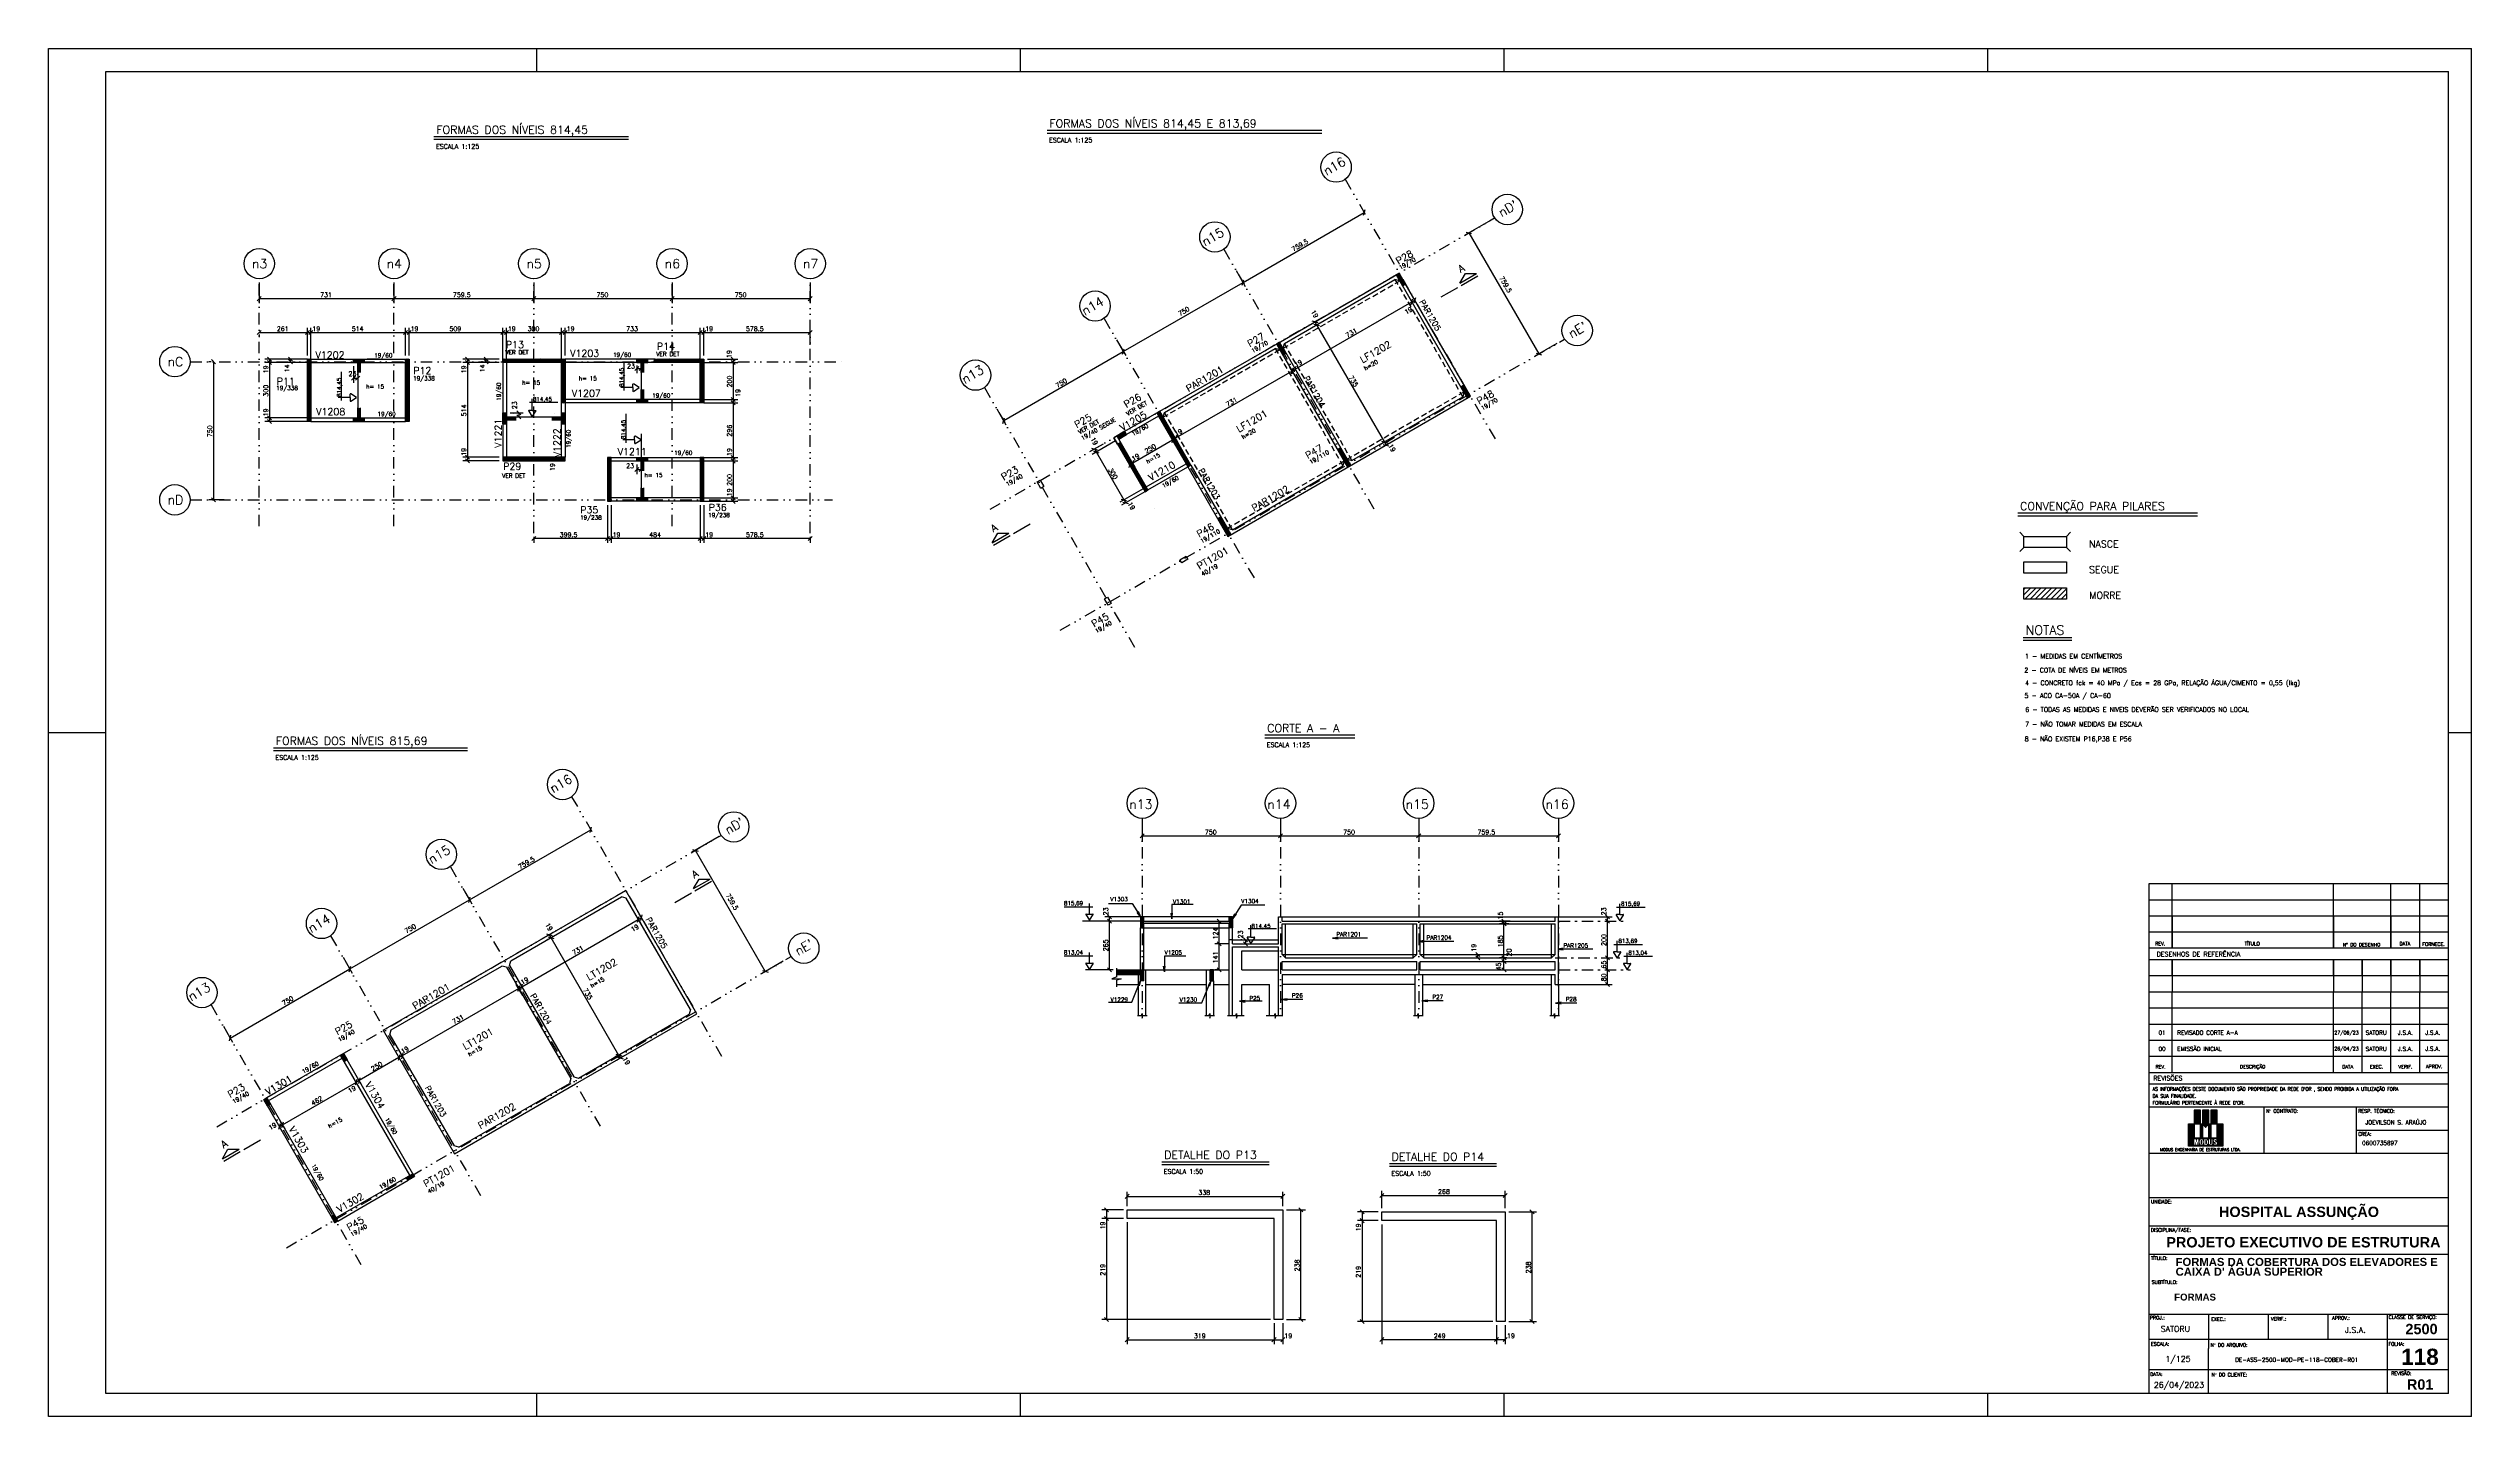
# Model space of a CAD drawing. Extents: x 569026 to 582176, y -496 to 6929.
import ezdxf
from ezdxf.enums import TextEntityAlignment as Align

# ---------------------------------------------------------------- set-up
doc = ezdxf.new("R2010")
doc.units = 0
doc.header["$LTSCALE"] = 125
doc.header["$MEASUREMENT"] = 0
for name, pattern in [('DIVIDE', [1.25, 0.5, -0.25, 0, -0.25, 0, -0.25]), ('ESTILO_TQS_0003', [1, 0.5, -0.2, 0.1, -0.2]), ('HIDDEN', [0.375, 0.25, -0.125])]:
    doc.linetypes.add(name, pattern=pattern)
doc.layers.get('0').update_dxf_attribs({"linetype": 'CONTINUOUS'})
for name, color, linetype in [('01-FORM', 7, 'CONTINUOUS'), ('01TEXT', 2, 'CONTINUOUS'), ('204', 14, 'ESTILO_TQS_0003'), ('205', 14, 'DIVIDE'), ('210', 11, 'HIDDEN'), ('216', 7, 'CONTINUOUS'), ('220', 4, 'CONTINUOUS'), ('221', 5, 'CONTINUOUS'), ('222', 6, 'CONTINUOUS'), ('226', 10, 'CONTINUOUS'), ('228', 14, 'CONTINUOUS'), ('230', 7, 'CONTINUOUS'), ('231', 5, 'CONTINUOUS'), ('233', 230, 'CONTINUOUS'), ('238', 11, 'CONTINUOUS'), ('239', 4, 'CONTINUOUS'), ('250', 5, 'CONTINUOUS'), ('253', 253, 'CONTINUOUS'), ('254', 254, 'CONTINUOUS'), ('car-t01', 1, 'CONTINUOUS')]:
    doc.layers.add(name, color=color, linetype=linetype)
doc.styles.add('ROMANS', font='ROMANS.shx')
doc.styles.get("Standard").update_dxf_attribs({"font": 'ROMANS.SHX'})

# ---------------------------------------------------------------- blocks, each defined once
blk = doc.blocks.new('_H0')
for p, q in [((97174.673322, 4144.169655), (97193.07879, 4162.575123)), ((97174.673322, 4149.472956), (97187.775489, 4162.575123)), ((97174.673322, 4154.776257), (97182.472188, 4162.575123)), ((97174.673322, 4160.079558), (97177.168887, 4162.575123)), ((97174.673322, 4138.866354), (97193.673322, 4157.866354)), ((97174.673322, 4133.563054), (97193.673322, 4152.563054)), ((97174.673322, 4128.259753), (97193.673322, 4147.259753)), ((97174.673322, 4122.956452), (97193.673322, 4141.956452)), ((97174.673322, 4117.653151), (97193.673322, 4136.653151)), ((97174.673322, 4112.34985), (97193.673322, 4131.34985)), ((97174.673322, 4107.046549), (97193.673322, 4126.046549)), ((97174.673322, 4101.743248), (97193.673322, 4120.743248)), ((97174.673322, 4096.439947), (97193.673322, 4115.439947)), ((97174.673322, 4091.136647), (97193.673322, 4110.136647)), ((97174.673322, 4085.833346), (97193.673322, 4104.833346)), ((97174.673322, 4080.530045), (97193.673322, 4099.530045)), ((97174.673322, 4075.226744), (97193.673322, 4094.226744)), ((97174.673322, 4069.923443), (97193.673322, 4088.923443)), ((97174.673322, 4064.620142), (97193.673322, 4083.620142)), ((97174.673322, 4059.316841), (97193.673322, 4078.316841)), ((97174.673322, 4054.013541), (97193.673322, 4073.013541)), ((97174.673322, 4048.71024), (97193.673322, 4067.71024)), ((97174.673322, 4043.406939), (97193.673322, 4062.406939)), ((97174.673322, 4038.103638), (97193.673322, 4057.103638)), ((97174.673322, 4032.800337), (97193.673322, 4051.800337)), ((97174.673322, 4027.497036), (97193.673322, 4046.497036)), ((97174.673322, 4022.193735), (97193.673322, 4041.193735)), ((97174.673322, 4016.890435), (97193.673322, 4035.890435)), ((97174.673322, 4011.587134), (97193.673322, 4030.587134)), ((97174.673322, 4006.283833), (97193.673322, 4025.283833)), ((97174.673322, 4000.980532), (97193.673322, 4019.980532)), ((97174.673322, 3995.677231), (97193.673322, 4014.677231)), ((97174.673322, 3990.37393), (97193.673322, 4009.37393)), ((97174.673322, 3985.070629), (97193.673322, 4004.070629)), ((97174.673322, 3979.767329), (97193.673322, 3998.767329)), ((97174.673322, 3974.464028), (97193.673322, 3993.464028)), ((97174.673322, 3969.160727), (97193.673322, 3988.160727)), ((97174.673322, 3963.857426), (97193.673322, 3982.857426)), ((97174.673322, 3958.554125), (97193.673322, 3977.554125)), ((97174.673322, 3953.250824), (97193.673322, 3972.250824)), ((97174.673322, 3947.947523), (97193.673322, 3966.947523)), ((97174.673322, 3942.644223), (97193.673322, 3961.644223)), ((97174.673322, 3937.340922), (97193.673322, 3956.340922)), ((97174.673322, 3932.037621), (97193.673322, 3951.037621)), ((97174.673322, 3926.73432), (97193.673322, 3945.73432)), ((97174.673322, 3921.431019), (97193.673322, 3940.431019)), ((97174.673322, 3916.127718), (97193.673322, 3935.127718)), ((97174.673322, 3910.824417), (97193.673322, 3929.824417)), ((97174.673322, 3905.521117), (97193.673322, 3924.521117)), ((97174.673322, 3900.217816), (97193.673322, 3919.217816)), ((97174.673322, 3894.914515), (97193.673322, 3913.914515)), ((97174.673322, 3889.611214), (97193.673322, 3908.611214)), ((97174.673322, 3884.307913), (97193.673322, 3903.307913)), ((97174.673322, 3879.004612), (97193.673322, 3898.004612)), ((97174.673322, 3873.701311), (97193.673322, 3892.701311)), ((97174.673322, 3868.398011), (97193.673322, 3887.398011)), ((97174.673322, 3863.09471), (97193.673322, 3882.09471)), ((97174.673322, 3857.791409), (97193.673322, 3876.791409)), ((97174.673322, 3852.488108), (97193.673322, 3871.488108)), ((97174.673322, 3847.184807), (97193.673322, 3866.184807)), ((97174.673322, 3841.881506), (97193.673322, 3860.881506)), ((97174.673322, 3836.578205), (97193.673322, 3855.578205)), ((97174.673322, 3831.274905), (97193.673322, 3850.274905)), ((97174.673322, 3825.971604), (97193.673322, 3844.971604)), ((97178.580142, 3824.575123), (97193.673322, 3839.668303)), ((97183.883443, 3824.575123), (97193.673322, 3834.365002)), ((97189.186744, 3824.575123), (97193.673322, 3829.061701))]:
    blk.add_line(p, q)
blk = doc.blocks.new('_H1')
for p, q in [((97707.673322, 4146.839569), (97723.408876, 4162.575123)), ((97707.673322, 4152.14287), (97718.105575, 4162.575123)), ((97707.673322, 4157.446171), (97712.802274, 4162.575123)), ((97707.673322, 4141.536268), (97726.673322, 4160.536268)), ((97707.673322, 4136.232968), (97726.673322, 4155.232968)), ((97707.673322, 4130.929667), (97726.673322, 4149.929667)), ((97707.673322, 4125.626366), (97726.673322, 4144.626366)), ((97707.673322, 4120.323065), (97726.673322, 4139.323065)), ((97707.673322, 4115.019764), (97726.673322, 4134.019764)), ((97707.673322, 4109.716463), (97726.673322, 4128.716463)), ((97707.673322, 4104.413162), (97726.673322, 4123.413162)), ((97707.673322, 4099.109862), (97726.673322, 4118.109862)), ((97707.673322, 4093.806561), (97726.673322, 4112.806561)), ((97707.673322, 4088.50326), (97726.673322, 4107.50326)), ((97707.673322, 4083.199959), (97726.673322, 4102.199959)), ((97707.673322, 4077.896658), (97726.673322, 4096.896658)), ((97707.673322, 4072.593357), (97726.673322, 4091.593357)), ((97707.673322, 4067.290056), (97726.673322, 4086.290056)), ((97707.673322, 4061.986756), (97726.673322, 4080.986756)), ((97707.673322, 4056.683455), (97726.673322, 4075.683455)), ((97707.673322, 4051.380154), (97726.673322, 4070.380154)), ((97707.673322, 4046.076853), (97726.673322, 4065.076853)), ((97707.673322, 4040.773552), (97726.673322, 4059.773552)), ((97707.673322, 4035.470251), (97726.673322, 4054.470251)), ((97707.673322, 4030.16695), (97726.673322, 4049.16695)), ((97707.673322, 4024.86365), (97726.673322, 4043.86365)), ((97707.673322, 4019.560349), (97726.673322, 4038.560349)), ((97707.673322, 4014.257048), (97726.673322, 4033.257048)), ((97707.673322, 4008.953747), (97726.673322, 4027.953747)), ((97707.673322, 4003.650446), (97726.673322, 4022.650446)), ((97707.673322, 3998.347145), (97726.673322, 4017.347145)), ((97707.673322, 3993.043844), (97726.673322, 4012.043844)), ((97707.673322, 3987.740544), (97726.673322, 4006.740544)), ((97707.673322, 3982.437243), (97726.673322, 4001.437243)), ((97707.673322, 3977.133942), (97726.673322, 3996.133942)), ((97707.673322, 3971.830641), (97726.673322, 3990.830641)), ((97707.673322, 3966.52734), (97726.673322, 3985.52734)), ((97707.673322, 3961.224039), (97726.673322, 3980.224039)), ((97707.673322, 3955.920738), (97726.673322, 3974.920738)), ((97707.673322, 3950.617438), (97726.673322, 3969.617438)), ((97707.673322, 3945.314137), (97726.673322, 3964.314137)), ((97707.673322, 3940.010836), (97726.673322, 3959.010836)), ((97707.673322, 3934.707535), (97726.673322, 3953.707535)), ((97707.673322, 3929.404234), (97726.673322, 3948.404234)), ((97707.673322, 3924.100933), (97726.673322, 3943.100933)), ((97707.673322, 3918.797632), (97726.673322, 3937.797632)), ((97707.673322, 3913.494332), (97726.673322, 3932.494332)), ((97707.673322, 3908.191031), (97726.673322, 3927.191031)), ((97707.673322, 3902.88773), (97726.673322, 3921.88773)), ((97707.673322, 3897.584429), (97726.673322, 3916.584429)), ((97707.673322, 3892.281128), (97726.673322, 3911.281128)), ((97707.673322, 3886.977827), (97726.673322, 3905.977827)), ((97707.673322, 3881.674526), (97726.673322, 3900.674526)), ((97707.673322, 3876.371226), (97726.673322, 3895.371226)), ((97707.673322, 3871.067925), (97726.673322, 3890.067925)), ((97707.673322, 3865.764624), (97726.673322, 3884.764624)), ((97707.673322, 3860.461323), (97726.673322, 3879.461323)), ((97707.673322, 3855.158022), (97726.673322, 3874.158022)), ((97707.673322, 3849.854721), (97726.673322, 3868.854721)), ((97707.673322, 3844.55142), (97726.673322, 3863.55142)), ((97707.673322, 3839.24812), (97726.673322, 3858.24812)), ((97707.673322, 3833.944819), (97726.673322, 3852.944819)), ((97707.673322, 3828.641518), (97726.673322, 3847.641518)), ((97708.910228, 3824.575123), (97726.673322, 3842.338217)), ((97714.213529, 3824.575123), (97726.673322, 3837.034916)), ((97719.51683, 3824.575123), (97726.673322, 3831.731615)), ((97724.820131, 3824.575123), (97726.673322, 3826.428314))]:
    blk.add_line(p, q)
blk = doc.blocks.new('_H6')
for p, q in [((98803.673322, 3614.726206), (98817.522239, 3628.575123)), ((98803.673322, 3620.029507), (98812.218939, 3628.575123)), ((98803.673322, 3625.332807), (98806.915638, 3628.575123)), ((98803.673322, 3609.422905), (98822.673322, 3628.422905)), ((98803.673322, 3604.119604), (98822.673322, 3623.119604)), ((98803.673322, 3598.816303), (98822.673322, 3617.816303)), ((98803.673322, 3593.513002), (98822.673322, 3612.513002)), ((98803.673322, 3588.209701), (98822.673322, 3607.209701)), ((98803.673322, 3582.9064), (98822.673322, 3601.9064)), ((98803.673322, 3577.6031), (98822.673322, 3596.6031)), ((98803.673322, 3572.299799), (98822.673322, 3591.299799)), ((98803.673322, 3566.996498), (98822.673322, 3585.996498)), ((98803.673322, 3561.693197), (98822.673322, 3580.693197)), ((98803.673322, 3556.389896), (98822.673322, 3575.389896)), ((98803.673322, 3551.086595), (98822.673322, 3570.086595)), ((98803.673322, 3545.783294), (98822.673322, 3564.783294)), ((98803.673322, 3540.479994), (98822.673322, 3559.479994)), ((98803.673322, 3535.176693), (98822.673322, 3554.176693)), ((98803.673322, 3529.873392), (98822.673322, 3548.873392)), ((98803.673322, 3524.570091), (98822.673322, 3543.570091)), ((98803.673322, 3519.26679), (98822.673322, 3538.26679)), ((98803.673322, 3513.963489), (98822.673322, 3532.963489)), ((98803.673322, 3508.660188), (98822.673322, 3527.660188)), ((98803.673322, 3503.356888), (98822.673322, 3522.356888)), ((98803.673322, 3498.053587), (98822.673322, 3517.053587)), ((98803.673322, 3492.750286), (98822.673322, 3511.750286)), ((98803.673322, 3487.446985), (98822.673322, 3506.446985)), ((98803.673322, 3482.143684), (98822.673322, 3501.143684)), ((98803.673322, 3476.840383), (98822.673322, 3495.840383)), ((98803.673322, 3471.537082), (98822.673322, 3490.537082)), ((98803.673322, 3466.233782), (98822.673322, 3485.233782)), ((98803.673322, 3460.930481), (98822.673322, 3479.930481)), ((98803.673322, 3455.62718), (98822.673322, 3474.62718)), ((98803.673322, 3450.323879), (98822.673322, 3469.323879)), ((98803.673322, 3445.020578), (98822.673322, 3464.020578)), ((98803.673322, 3439.717277), (98822.673322, 3458.717277)), ((98803.673322, 3434.413976), (98822.673322, 3453.413976)), ((98803.673322, 3429.110676), (98822.673322, 3448.110676)), ((98803.673322, 3423.807375), (98822.673322, 3442.807375)), ((98803.673322, 3418.504074), (98822.673322, 3437.504074)), ((98803.673322, 3413.200773), (98822.673322, 3432.200773)), ((98803.673322, 3407.897472), (98822.673322, 3426.897472)), ((98803.673322, 3402.594171), (98822.673322, 3421.594171)), ((98803.673322, 3397.29087), (98822.673322, 3416.29087)), ((98803.673322, 3391.98757), (98822.673322, 3410.98757)), ((98807.564176, 3390.575123), (98822.673322, 3405.684269)), ((98812.867477, 3390.575123), (98822.673322, 3400.380968)), ((98818.170778, 3390.575123), (98822.673322, 3395.077667))]:
    blk.add_line(p, q)
blk = doc.blocks.new('_H46')
for p, q in [((98235.673322, 4144.509483), (98253.738962, 4162.575123)), ((98235.673322, 4149.812784), (98248.435661, 4162.575123)), ((98235.673322, 4155.116085), (98243.13236, 4162.575123)), ((98235.673322, 4160.419386), (98237.829059, 4162.575123)), ((98240.042262, 4143.575123), (98259.042262, 4162.575123)), ((98245.345563, 4143.575123), (98264.345563, 4162.575123)), ((98250.648864, 4143.575123), (98269.648864, 4162.575123)), ((98255.952165, 4143.575123), (98274.952165, 4162.575123)), ((98261.255466, 4143.575123), (98280.255466, 4162.575123)), ((98266.558767, 4143.575123), (98285.558767, 4162.575123)), ((98271.862068, 4143.575123), (98290.862068, 4162.575123)), ((98277.165368, 4143.575123), (98296.165368, 4162.575123)), ((98282.468669, 4143.575123), (98301.468669, 4162.575123)), ((98287.77197, 4143.575123), (98306.77197, 4162.575123)), ((98293.075271, 4143.575123), (98312.075271, 4162.575123)), ((98298.378572, 4143.575123), (98317.378572, 4162.575123)), ((98303.681873, 4143.575123), (98322.681873, 4162.575123)), ((98308.985174, 4143.575123), (98327.985174, 4162.575123)), ((98314.288475, 4143.575123), (98333.288475, 4162.575123)), ((98319.591775, 4143.575123), (98338.591775, 4162.575123)), ((98324.895076, 4143.575123), (98343.895076, 4162.575123)), ((98330.198377, 4143.575123), (98349.198377, 4162.575123)), ((98335.501678, 4143.575123), (98354.501678, 4162.575123)), ((98340.804979, 4143.575123), (98359.804979, 4162.575123)), ((98346.10828, 4143.575123), (98365.10828, 4162.575123)), ((98351.411581, 4143.575123), (98370.411581, 4162.575123)), ((98356.714881, 4143.575123), (98375.714881, 4162.575123)), ((98362.018182, 4143.575123), (98381.018182, 4162.575123)), ((98367.321483, 4143.575123), (98386.321483, 4162.575123)), ((98372.624784, 4143.575123), (98391.624784, 4162.575123)), ((98377.928085, 4143.575123), (98396.928085, 4162.575123)), ((98383.231386, 4143.575123), (98402.231386, 4162.575123)), ((98388.534687, 4143.575123), (98407.534687, 4162.575123)), ((98393.837987, 4143.575123), (98412.837987, 4162.575123)), ((98399.141288, 4143.575123), (98418.141288, 4162.575123)), ((98404.444589, 4143.575123), (98423.444589, 4162.575123)), ((98409.74789, 4143.575123), (98428.74789, 4162.575123)), ((98415.051191, 4143.575123), (98434.051191, 4162.575123)), ((98420.354492, 4143.575123), (98439.354492, 4162.575123)), ((98425.657793, 4143.575123), (98444.657793, 4162.575123)), ((98430.961093, 4143.575123), (98449.961093, 4162.575123)), ((98436.264394, 4143.575123), (98455.264394, 4162.575123)), ((98441.567695, 4143.575123), (98460.567695, 4162.575123)), ((98446.870996, 4143.575123), (98465.870996, 4162.575123)), ((98452.174297, 4143.575123), (98471.174297, 4162.575123)), ((98457.477598, 4143.575123), (98476.477598, 4162.575123)), ((98462.780899, 4143.575123), (98481.780899, 4162.575123)), ((98468.084199, 4143.575123), (98487.084199, 4162.575123)), ((98473.3875, 4143.575123), (98492.3875, 4162.575123)), ((98478.690801, 4143.575123), (98497.690801, 4162.575123)), ((98483.994102, 4143.575123), (98502.994102, 4162.575123)), ((98489.297403, 4143.575123), (98508.297403, 4162.575123)), ((98494.600704, 4143.575123), (98513.600704, 4162.575123)), ((98499.904005, 4143.575123), (98518.904005, 4162.575123)), ((98505.207305, 4143.575123), (98524.207305, 4162.575123)), ((98510.510606, 4143.575123), (98529.510606, 4162.575123)), ((98515.813907, 4143.575123), (98534.813907, 4162.575123)), ((98521.117208, 4143.575123), (98540.117208, 4162.575123)), ((98526.420509, 4143.575123), (98545.420509, 4162.575123)), ((98531.72381, 4143.575123), (98550.72381, 4162.575123)), ((98537.027111, 4143.575123), (98556.027111, 4162.575123)), ((98542.330411, 4143.575123), (98561.330411, 4162.575123)), ((98547.633712, 4143.575123), (98566.633712, 4162.575123)), ((98552.937013, 4143.575123), (98571.937013, 4162.575123)), ((98554.673322, 4140.008131), (98573.673322, 4159.008131)), ((98554.673322, 4134.70483), (98573.673322, 4153.70483)), ((98554.673322, 4129.401529), (98573.673322, 4148.401529)), ((98554.673322, 4124.098228), (98573.673322, 4143.098228)), ((98554.673322, 4118.794928), (98573.673322, 4137.794928)), ((98554.673322, 4113.491627), (98573.673322, 4132.491627)), ((98554.673322, 4108.188326), (98573.673322, 4127.188326)), ((98554.673322, 4102.885025), (98573.673322, 4121.885025)), ((98554.673322, 4097.581724), (98573.673322, 4116.581724)), ((98554.673322, 4092.278423), (98573.673322, 4111.278423)), ((98554.673322, 4086.975122), (98573.673322, 4105.975122)), ((98554.673322, 4081.671822), (98573.673322, 4100.671822)), ((98554.673322, 4076.368521), (98573.673322, 4095.368521)), ((98554.673322, 4071.06522), (98573.673322, 4090.06522)), ((98554.673322, 4065.761919), (98573.673322, 4084.761919)), ((98554.673322, 4060.458618), (98573.673322, 4079.458618)), ((98554.673322, 4055.155317), (98573.673322, 4074.155317)), ((98554.673322, 4049.852016), (98573.673322, 4068.852016)), ((98554.673322, 4044.548716), (98573.673322, 4063.548716)), ((98554.673322, 4039.245415), (98573.673322, 4058.245415)), ((98554.673322, 4033.942114), (98573.673322, 4052.942114)), ((98554.673322, 4028.638813), (98573.673322, 4047.638813)), ((98554.673322, 4023.335512), (98573.673322, 4042.335512)), ((98554.673322, 4018.032211), (98573.673322, 4037.032211)), ((98554.673322, 4012.72891), (98573.673322, 4031.72891)), ((98554.673322, 4007.42561), (98573.673322, 4026.42561)), ((98554.673322, 4002.122309), (98573.673322, 4021.122309)), ((98554.673322, 3996.819008), (98573.673322, 4015.819008)), ((98554.673322, 3991.515707), (98573.673322, 4010.515707)), ((98554.673322, 3986.212406), (98573.673322, 4005.212406)), ((98554.673322, 3980.909105), (98573.673322, 3999.909105)), ((98554.673322, 3975.605804), (98573.673322, 3994.605804)), ((98554.673322, 3970.302504), (98573.673322, 3989.302504)), ((98554.673322, 3964.999203), (98573.673322, 3983.999203)), ((98554.673322, 3959.695902), (98573.673322, 3978.695902)), ((98554.673322, 3954.392601), (98573.673322, 3973.392601)), ((98554.673322, 3949.0893), (98573.673322, 3968.0893)), ((98554.673322, 3943.785999), (98573.673322, 3962.785999)), ((98554.673322, 3938.482698), (98573.673322, 3957.482698)), ((98554.673322, 3933.179398), (98573.673322, 3952.179398)), ((98554.673322, 3927.876097), (98573.673322, 3946.876097)), ((98556.675649, 3924.575123), (98573.673322, 3941.572796)), ((98561.97895, 3924.575123), (98573.673322, 3936.269495)), ((98567.282251, 3924.575123), (98573.673322, 3930.966194)), ((98572.585552, 3924.575123), (98573.673322, 3925.662893))]:
    blk.add_line(p, q)
blk = doc.blocks.new('_H47')
for p, q in [((99057.673322, 4144.49785), (99075.750595, 4162.575123)), ((99057.673322, 4149.801151), (99070.447294, 4162.575123)), ((99057.673322, 4155.104452), (99065.143993, 4162.575123)), ((99057.673322, 4160.407753), (99059.840692, 4162.575123)), ((99062.053896, 4143.575123), (99081.053896, 4162.575123)), ((99067.357196, 4143.575123), (99086.357196, 4162.575123)), ((99072.660497, 4143.575123), (99091.660497, 4162.575123)), ((99077.963798, 4143.575123), (99096.963798, 4162.575123)), ((99083.267099, 4143.575123), (99102.267099, 4162.575123)), ((99088.5704, 4143.575123), (99107.5704, 4162.575123)), ((99093.873701, 4143.575123), (99112.873701, 4162.575123)), ((99099.177002, 4143.575123), (99118.177002, 4162.575123)), ((99104.480302, 4143.575123), (99123.480302, 4162.575123)), ((99109.783603, 4143.575123), (99128.783603, 4162.575123)), ((99115.086904, 4143.575123), (99134.086904, 4162.575123)), ((99120.390205, 4143.575123), (99139.390205, 4162.575123)), ((99125.693506, 4143.575123), (99144.693506, 4162.575123)), ((99130.996807, 4143.575123), (99149.996807, 4162.575123)), ((99136.300108, 4143.575123), (99155.300108, 4162.575123)), ((99141.603408, 4143.575123), (99160.603408, 4162.575123)), ((99146.906709, 4143.575123), (99165.906709, 4162.575123)), ((99152.21001, 4143.575123), (99171.21001, 4162.575123)), ((99157.513311, 4143.575123), (99176.513311, 4162.575123)), ((99162.816612, 4143.575123), (99181.816612, 4162.575123)), ((99168.119913, 4143.575123), (99187.119913, 4162.575123)), ((99173.423214, 4143.575123), (99192.423214, 4162.575123)), ((99178.726515, 4143.575123), (99197.726515, 4162.575123)), ((99184.029815, 4143.575123), (99203.029815, 4162.575123)), ((99189.333116, 4143.575123), (99208.333116, 4162.575123)), ((99194.636417, 4143.575123), (99213.636417, 4162.575123)), ((99199.939718, 4143.575123), (99218.939718, 4162.575123)), ((99205.243019, 4143.575123), (99224.243019, 4162.575123)), ((99210.54632, 4143.575123), (99229.54632, 4162.575123)), ((99215.849621, 4143.575123), (99234.849621, 4162.575123)), ((99221.152921, 4143.575123), (99240.152921, 4162.575123)), ((99226.456222, 4143.575123), (99245.456222, 4162.575123)), ((99231.759523, 4143.575123), (99250.759523, 4162.575123)), ((99237.062824, 4143.575123), (99256.062824, 4162.575123)), ((99242.366125, 4143.575123), (99261.366125, 4162.575123)), ((99247.669426, 4143.575123), (99266.669426, 4162.575123)), ((99252.972727, 4143.575123), (99271.972727, 4162.575123)), ((99258.276027, 4143.575123), (99277.276027, 4162.575123)), ((99263.579328, 4143.575123), (99282.579328, 4162.575123)), ((99268.882629, 4143.575123), (99287.882629, 4162.575123)), ((99274.18593, 4143.575123), (99293.18593, 4162.575123)), ((99279.489231, 4143.575123), (99298.489231, 4162.575123)), ((99284.792532, 4143.575123), (99303.792532, 4162.575123)), ((99290.095833, 4143.575123), (99309.095833, 4162.575123)), ((99295.399133, 4143.575123), (99314.399133, 4162.575123)), ((99300.702434, 4143.575123), (99319.702434, 4162.575123)), ((99306.005735, 4143.575123), (99325.005735, 4162.575123)), ((99306.673322, 4138.939409), (99325.673322, 4157.939409)), ((99306.673322, 4133.636108), (99325.673322, 4152.636108)), ((99306.673322, 4128.332807), (99325.673322, 4147.332807)), ((99306.673322, 4123.029507), (99325.673322, 4142.029507)), ((99306.673322, 4117.726206), (99325.673322, 4136.726206)), ((99306.673322, 4112.422905), (99325.673322, 4131.422905)), ((99306.673322, 4107.119604), (99325.673322, 4126.119604)), ((99306.673322, 4101.816303), (99325.673322, 4120.816303)), ((99306.673322, 4096.513002), (99325.673322, 4115.513002)), ((99306.673322, 4091.209701), (99325.673322, 4110.209701)), ((99306.673322, 4085.9064), (99325.673322, 4104.9064)), ((99306.673322, 4080.6031), (99325.673322, 4099.6031)), ((99306.673322, 4075.299799), (99325.673322, 4094.299799)), ((99306.673322, 4069.996498), (99325.673322, 4088.996498)), ((99306.673322, 4064.693197), (99325.673322, 4083.693197)), ((99306.673322, 4059.389896), (99325.673322, 4078.389896)), ((99306.673322, 4054.086595), (99325.673322, 4073.086595)), ((99306.673322, 4048.783294), (99325.673322, 4067.783294)), ((99306.673322, 4043.479994), (99325.673322, 4062.479994)), ((99306.673322, 4038.176693), (99325.673322, 4057.176693)), ((99306.673322, 4032.873392), (99325.673322, 4051.873392)), ((99306.673322, 4027.570091), (99325.673322, 4046.570091)), ((99306.673322, 4022.26679), (99325.673322, 4041.26679)), ((99306.673322, 4016.963489), (99325.673322, 4035.963489)), ((99306.673322, 4011.660188), (99325.673322, 4030.660188)), ((99306.673322, 4006.356888), (99325.673322, 4025.356888)), ((99306.673322, 4001.053587), (99325.673322, 4020.053587)), ((99306.673322, 3995.750286), (99325.673322, 4014.750286)), ((99306.673322, 3990.446985), (99325.673322, 4009.446985)), ((99306.673322, 3985.143684), (99325.673322, 4004.143684)), ((99306.673322, 3979.840383), (99325.673322, 3998.840383)), ((99306.673322, 3974.537082), (99325.673322, 3993.537082)), ((99306.673322, 3969.233782), (99325.673322, 3988.233782)), ((99306.673322, 3963.930481), (99325.673322, 3982.930481)), ((99306.673322, 3958.62718), (99325.673322, 3977.62718)), ((99306.673322, 3953.323879), (99325.673322, 3972.323879)), ((99306.673322, 3948.020578), (99325.673322, 3967.020578)), ((99306.673322, 3942.717277), (99325.673322, 3961.717277)), ((99306.673322, 3937.413976), (99325.673322, 3956.413976)), ((99306.673322, 3932.110676), (99325.673322, 3951.110676)), ((99306.673322, 3926.807375), (99325.673322, 3945.807375)), ((99309.744371, 3924.575123), (99325.673322, 3940.504074)), ((99315.047672, 3924.575123), (99325.673322, 3935.200773)), ((99320.350973, 3924.575123), (99325.673322, 3929.897472)), ((99325.654274, 3924.575123), (99325.673322, 3924.594171))]:
    blk.add_line(p, q)
blk = doc.blocks.new('_H51')
for p, q in [((110722.533891, 1680), (110743.982414, 1680)), ((110724.208168, 1676.25), (110746.147478, 1676.25)), ((110726.373231, 1672.5), (110748.312541, 1672.5)), ((110728.538295, 1668.75), (110750.477605, 1668.75)), ((110729.029081, 1683.75), (110741.817351, 1683.75)), ((110730.703358, 1665), (110752.642668, 1665)), ((110732.868422, 1661.25), (110754.807732, 1661.25)), ((110735.033485, 1657.5), (110756.972795, 1657.5)), ((110735.524272, 1687.5), (110739.652287, 1687.5)), ((110737.198549, 1653.75), (110757.067557, 1653.75)), ((110739.363612, 1650), (110750.572367, 1650)), ((110741.528676, 1646.25), (110744.077176, 1646.25))]:
    blk.add_line(p, q)
blk = doc.blocks.new('_H52')
for p, q in [((111138.896039, 1920), (111160.835349, 1920)), ((111141.061102, 1916.25), (111163.000413, 1916.25)), ((111143.226166, 1912.5), (111165.165476, 1912.5)), ((111144.721275, 1923.75), (111158.670286, 1923.75)), ((111145.39123, 1908.75), (111167.33054, 1908.75)), ((111147.556293, 1905), (111169.495603, 1905)), ((111149.721357, 1901.25), (111171.660667, 1901.25)), ((111151.216466, 1927.5), (111156.505222, 1927.5)), ((111151.88642, 1897.5), (111173.82573, 1897.5)), ((111154.051484, 1893.75), (111172.759751, 1893.75)), ((111156.216547, 1890), (111166.264561, 1890)), ((111158.381611, 1886.25), (111159.76937, 1886.25))]:
    blk.add_line(p, q)
blk = doc.blocks.new('_H53')
for p, q in [((111497.842763, 1256.25), (111532.577361, 1256.25)), ((111500.007826, 1252.5), (111526.082171, 1252.5)), ((111501.072552, 1260), (111539.072552, 1260)), ((111502.17289, 1248.75), (111519.58698, 1248.75)), ((111504.337953, 1245), (111513.09179, 1245)), ((111506.503017, 1241.25), (111506.596599, 1241.25)), ((111507.567742, 1263.75), (111539.700657, 1263.75)), ((111514.062933, 1267.5), (111537.535594, 1267.5)), ((111520.558123, 1271.25), (111535.37053, 1271.25)), ((111527.053314, 1275), (111533.205467, 1275))]:
    blk.add_line(p, q)
blk = doc.blocks.new('_H54')
for p, q in [((111101.837073, 1053.75), (111105.54802, 1053.75)), ((111088.846692, 1046.25), (111109.878147, 1046.25)), ((111090.103901, 1042.5), (111112.043211, 1042.5)), ((111092.268964, 1038.75), (111114.208274, 1038.75)), ((111094.434028, 1035), (111116.373338, 1035)), ((111095.341882, 1050), (111107.713084, 1050)), ((111096.599091, 1031.25), (111118.538401, 1031.25)), ((111098.764155, 1027.5), (111120.703465, 1027.5)), ((111100.929218, 1023.75), (111122.868528, 1023.75)), ((111103.094282, 1020), (111123.380358, 1020)), ((111105.259345, 1016.25), (111116.885167, 1016.25)), ((111107.424409, 1012.5), (111110.389977, 1012.5))]:
    blk.add_line(p, q)
blk = doc.blocks.new('_HE93C0351B5-000')
for p, q in [((115608.438379, 5065.625), (115629.474057, 5065.625)), ((115608.691262, 5068.75), (115627.910488, 5068.75)), ((115610.242599, 5062.5), (115631.037626, 5062.5)), ((115612.046818, 5059.375), (115632.601196, 5059.375)), ((115613.851038, 5056.25), (115634.164765, 5056.25)), ((115614.103921, 5071.875), (115626.346919, 5071.875)), ((115615.655258, 5053.125), (115635.728334, 5053.125)), ((115617.459477, 5050), (115637.291903, 5050)), ((115619.263697, 5046.875), (115638.855473, 5046.875)), ((115619.51658, 5075), (115624.783349, 5075)), ((115621.067916, 5043.75), (115640.419042, 5043.75)), ((115622.872136, 5040.625), (115641.982611, 5040.625)), ((115624.676356, 5037.5), (115643.54618, 5037.5)), ((115624.783349, 5075), (115624.965031, 5075)), ((115626.346919, 5071.875), (115626.76925, 5071.875)), ((115626.480575, 5034.375), (115645.109749, 5034.375)), ((115627.910488, 5068.75), (115628.57347, 5068.75)), ((115628.284795, 5031.25), (115646.673319, 5031.25)), ((115629.474057, 5065.625), (115630.37769, 5065.625)), ((115630.089014, 5028.125), (115648.236888, 5028.125)), ((115631.037626, 5062.5), (115632.181909, 5062.5)), ((115631.893234, 5025), (115649.800457, 5025)), ((115632.601196, 5059.375), (115633.986129, 5059.375)), ((115633.697454, 5021.875), (115651.364026, 5021.875)), ((115634.164765, 5056.25), (115635.790348, 5056.25)), ((115635.501673, 5018.75), (115652.927596, 5018.75)), ((115635.728334, 5053.125), (115637.594568, 5053.125)), ((115637.291903, 5050), (115639.398787, 5050)), ((115637.305893, 5015.625), (115654.491165, 5015.625)), ((115638.855473, 5046.875), (115641.203007, 5046.875)), ((115639.110112, 5012.5), (115656.054734, 5012.5)), ((115640.419042, 5043.75), (115643.007227, 5043.75)), ((115640.914332, 5009.375), (115657.618303, 5009.375)), ((115641.982611, 5040.625), (115644.811446, 5040.625)), ((115642.718552, 5006.25), (115659.181872, 5006.25)), ((115643.54618, 5037.5), (115646.615666, 5037.5)), ((115644.522771, 5003.125), (115660.745442, 5003.125)), ((115645.109749, 5034.375), (115648.419885, 5034.375)), ((115646.326991, 5000), (115662.309011, 5000)), ((115646.673319, 5031.25), (115650.224105, 5031.25)), ((115648.236888, 5028.125), (115652.028325, 5028.125)), ((115649.800457, 5025), (115653.832544, 5025)), ((115651.364026, 5021.875), (115655.636764, 5021.875)), ((115652.927596, 5018.75), (115657.440983, 5018.75)), ((115654.491165, 5015.625), (115659.245203, 5015.625)), ((115656.054734, 5012.5), (115661.049423, 5012.5)), ((115657.618303, 5009.375), (115662.853642, 5009.375)), ((115659.181872, 5006.25), (115664.657862, 5006.25)), ((115660.745442, 5003.125), (115666.462081, 5003.125)), ((115662.309011, 5000), (115668.266301, 5000)), ((115648.13121, 4996.875), (115663.87258, 4996.875)), ((115649.93543, 4993.75), (115665.436149, 4993.75)), ((115651.739649, 4990.625), (115666.999719, 4990.625)), ((115653.543869, 4987.5), (115668.563288, 4987.5)), ((115655.348089, 4984.375), (115670.126857, 4984.375)), ((115657.152308, 4981.25), (115671.690426, 4981.25)), ((115658.956528, 4978.125), (115673.253996, 4978.125)), ((115660.760747, 4975), (115674.817565, 4975)), ((115662.564967, 4971.875), (115676.381134, 4971.875)), ((115663.87258, 4996.875), (115670.070521, 4996.875)), ((115664.369187, 4968.75), (115677.944703, 4968.75)), ((115665.436149, 4993.75), (115671.87474, 4993.75)), ((115666.173406, 4965.625), (115679.508272, 4965.625)), ((115666.999719, 4990.625), (115673.67896, 4990.625)), ((115667.977626, 4962.5), (115681.071842, 4962.5)), ((115668.563288, 4987.5), (115675.483179, 4987.5)), ((115669.781845, 4959.375), (115682.635411, 4959.375)), ((115670.126857, 4984.375), (115677.287399, 4984.375)), ((115671.586065, 4956.25), (115684.19898, 4956.25)), ((115671.690426, 4981.25), (115679.091618, 4981.25)), ((115673.253996, 4978.125), (115680.895838, 4978.125)), ((115673.390285, 4953.125), (115685.762549, 4953.125)), ((115674.817565, 4975), (115682.700058, 4975)), ((115675.194504, 4950), (115687.326119, 4950)), ((115676.381134, 4971.875), (115684.504277, 4971.875)), ((115676.998724, 4946.875), (115688.889688, 4946.875)), ((115677.944703, 4968.75), (115686.308497, 4968.75)), ((115678.802943, 4943.75), (115690.453257, 4943.75)), ((115679.508272, 4965.625), (115688.112716, 4965.625)), ((115680.607163, 4940.625), (115692.016826, 4940.625)), ((115681.071842, 4962.5), (115689.916936, 4962.5)), ((115682.411383, 4937.5), (115693.580396, 4937.5)), ((115682.635411, 4959.375), (115691.721156, 4959.375)), ((115684.19898, 4956.25), (115693.525375, 4956.25)), ((115684.215602, 4934.375), (115695.143965, 4934.375)), ((115685.762549, 4953.125), (115695.329595, 4953.125)), ((115686.019822, 4931.25), (115696.707534, 4931.25)), ((115687.326119, 4950), (115697.133814, 4950)), ((115687.824041, 4928.125), (115698.271103, 4928.125)), ((115688.889688, 4946.875), (115698.938034, 4946.875)), ((115689.628261, 4925), (115699.834672, 4925)), ((115690.453257, 4943.75), (115700.742254, 4943.75)), ((115691.43248, 4921.875), (115701.398242, 4921.875)), ((115692.016826, 4940.625), (115702.546473, 4940.625)), ((115693.2367, 4918.75), (115702.961811, 4918.75)), ((115693.580396, 4937.5), (115704.350693, 4937.5)), ((115695.04092, 4915.625), (115704.52538, 4915.625)), ((115695.143965, 4934.375), (115706.154912, 4934.375)), ((115696.707534, 4931.25), (115707.959132, 4931.25)), ((115696.845139, 4912.5), (115706.088949, 4912.5)), ((115698.271103, 4928.125), (115709.763352, 4928.125)), ((115698.649359, 4909.375), (115707.652519, 4909.375)), ((115699.834672, 4925), (115711.567571, 4925)), ((115700.453578, 4906.25), (115709.216088, 4906.25)), ((115701.398242, 4921.875), (115713.371791, 4921.875)), ((115702.257798, 4903.125), (115710.779657, 4903.125)), ((115702.961811, 4918.75), (115715.17601, 4918.75)), ((115704.062018, 4900), (115712.343226, 4900)), ((115704.52538, 4915.625), (115716.98023, 4915.625)), ((115705.866237, 4896.875), (115713.906796, 4896.875)), ((115706.088949, 4912.5), (115718.784449, 4912.5)), ((115707.652519, 4909.375), (115720.588669, 4909.375)), ((115707.670457, 4893.75), (115715.470365, 4893.75)), ((115709.216088, 4906.25), (115722.392889, 4906.25)), ((115709.474676, 4890.625), (115717.033934, 4890.625)), ((115710.779657, 4903.125), (115724.197108, 4903.125)), ((115711.278896, 4887.5), (115718.597503, 4887.5)), ((115712.343226, 4900), (115726.001328, 4900)), ((115713.083116, 4884.375), (115720.161072, 4884.375)), ((115713.906796, 4896.875), (115727.805547, 4896.875)), ((115714.887335, 4881.25), (115721.724642, 4881.25)), ((115715.470365, 4893.75), (115729.609767, 4893.75)), ((115716.691555, 4878.125), (115723.288211, 4878.125)), ((115717.033934, 4890.625), (115731.413987, 4890.625)), ((115718.495774, 4875), (115724.85178, 4875)), ((115718.597503, 4887.5), (115733.218206, 4887.5)), ((115720.161072, 4884.375), (115735.022426, 4884.375)), ((115720.299994, 4871.875), (115726.415349, 4871.875)), ((115721.724642, 4881.25), (115736.826645, 4881.25)), ((115722.104214, 4868.75), (115727.978919, 4868.75)), ((115723.288211, 4878.125), (115738.630865, 4878.125)), ((115723.908433, 4865.625), (115729.542488, 4865.625)), ((115724.85178, 4875), (115740.435085, 4875)), ((115726.415349, 4871.875), (115742.239304, 4871.875)), ((115727.978919, 4868.75), (115744.043524, 4868.75)), ((115729.542488, 4865.625), (115745.847743, 4865.625)), ((115725.712653, 4862.5), (115731.106057, 4862.5)), ((115727.516872, 4859.375), (115732.669626, 4859.375)), ((115729.321092, 4856.25), (115734.233195, 4856.25)), ((115731.106057, 4862.5), (115747.651963, 4862.5)), ((115731.125311, 4853.125), (115735.796765, 4853.125)), ((115732.669626, 4859.375), (115749.456183, 4859.375)), ((115732.929531, 4850), (115737.360334, 4850)), ((115734.233195, 4856.25), (115751.260402, 4856.25)), ((115734.733751, 4846.875), (115738.923903, 4846.875)), ((115735.796765, 4853.125), (115753.064622, 4853.125)), ((115736.53797, 4843.75), (115740.487472, 4843.75)), ((115737.360334, 4850), (115754.868841, 4850)), ((115738.34219, 4840.625), (115742.051042, 4840.625)), ((115738.923903, 4846.875), (115756.673061, 4846.875)), ((115740.146409, 4837.5), (115743.614611, 4837.5)), ((115740.487472, 4843.75), (115758.47728, 4843.75)), ((115741.950629, 4834.375), (115745.17818, 4834.375)), ((115742.051042, 4840.625), (115760.2815, 4840.625)), ((115743.614611, 4837.5), (115762.08572, 4837.5)), ((115743.754849, 4831.25), (115746.741749, 4831.25)), ((115745.17818, 4834.375), (115763.889939, 4834.375)), ((115745.559068, 4828.125), (115748.305319, 4828.125)), ((115746.741749, 4831.25), (115765.694159, 4831.25)), ((115747.363288, 4825), (115749.868888, 4825)), ((115748.305319, 4828.125), (115767.498378, 4828.125)), ((115749.167507, 4821.875), (115751.432457, 4821.875)), ((115749.868888, 4825), (115769.302598, 4825)), ((115750.971727, 4818.75), (115752.996026, 4818.75)), ((115751.432457, 4821.875), (115771.106818, 4821.875)), ((115752.775947, 4815.625), (115754.559595, 4815.625)), ((115752.996026, 4818.75), (115772.911037, 4818.75)), ((115754.559595, 4815.625), (115774.715257, 4815.625)), ((115754.580166, 4812.5), (115756.123165, 4812.5)), ((115756.123165, 4812.5), (115776.519476, 4812.5)), ((115756.384386, 4809.375), (115757.686734, 4809.375)), ((115757.686734, 4809.375), (115778.323696, 4809.375)), ((115758.188605, 4806.25), (115759.250303, 4806.25)), ((115759.250303, 4806.25), (115780.127916, 4806.25)), ((115759.992825, 4803.125), (115760.813872, 4803.125)), ((115760.813872, 4803.125), (115781.932135, 4803.125)), ((115761.797045, 4800), (115762.377442, 4800)), ((115762.377442, 4800), (115783.736355, 4800)), ((115763.601264, 4796.875), (115763.941011, 4796.875)), ((115763.941011, 4796.875), (115785.540574, 4796.875)), ((115765.405484, 4793.75), (115765.50458, 4793.75)), ((115765.50458, 4793.75), (115787.344794, 4793.75)), ((115767.209703, 4790.625), (115772.366425, 4790.625)), ((115769.013923, 4787.5), (115782.937382, 4787.5)), ((115770.818142, 4784.375), (115792.139314, 4784.375)), ((115772.366425, 4790.625), (115789.149014, 4790.625)), ((115772.622362, 4781.25), (115786.726655, 4781.25)), ((115774.426582, 4778.125), (115781.313996, 4778.125)), ((115782.937382, 4787.5), (115790.953233, 4787.5))]:
    blk.add_line(p, q)
blk = doc.blocks.new('_HE93C0351B5-001')
for p, q in [((112058.028954, 4825.285587), (112059.928643, 4827.185276)), ((112058.028954, 4819.982286), (112064.949695, 4826.903027)), ((112058.028954, 4814.678985), (112069.970747, 4826.620779)), ((112058.028954, 4809.375685), (112074.9918, 4826.33853)), ((112059.928643, 4827.185276), (112060.03543, 4827.292063)), ((112062.248633, 4808.292063), (112080.012852, 4826.056282)), ((112064.949695, 4826.903027), (112065.338731, 4827.292063)), ((112067.551934, 4808.292063), (112085.033904, 4825.774033)), ((112069.970747, 4826.620779), (112070.642032, 4827.292063)), ((112072.855235, 4808.292063), (112090.054957, 4825.491785)), ((112074.9918, 4826.33853), (112075.945332, 4827.292063)), ((112078.158536, 4808.292063), (112095.076009, 4825.209536)), ((112080.012852, 4826.056282), (112081.248633, 4827.292063)), ((112083.461837, 4808.292063), (112100.097062, 4824.927288)), ((112085.033904, 4825.774033), (112086.551934, 4827.292063)), ((112088.765138, 4808.292063), (112105.118114, 4824.645039)), ((112090.054957, 4825.491785), (112091.855235, 4827.292063)), ((112094.068439, 4808.292063), (112110.139166, 4824.362791)), ((112095.076009, 4825.209536), (112097.158536, 4827.292063)), ((112099.371739, 4808.292063), (112115.160219, 4824.080542)), ((112100.097062, 4824.927288), (112102.461837, 4827.292063)), ((112104.67504, 4808.292063), (112120.181271, 4823.798294)), ((112105.118114, 4824.645039), (112107.765138, 4827.292063)), ((112109.978341, 4808.292063), (112125.202323, 4823.516045)), ((112110.139166, 4824.362791), (112113.068439, 4827.292063)), ((112115.160219, 4824.080542), (112118.371739, 4827.292063)), ((112115.281642, 4808.292063), (112130.223376, 4823.233797)), ((112120.181271, 4823.798294), (112123.67504, 4827.292063)), ((112120.584943, 4808.292063), (112135.244428, 4822.951548)), ((112125.202323, 4823.516045), (112128.978341, 4827.292063)), ((112125.888244, 4808.292063), (112140.26548, 4822.6693)), ((112130.223376, 4823.233797), (112134.281642, 4827.292063)), ((112131.191545, 4808.292063), (112145.286533, 4822.387051)), ((112135.244428, 4822.951548), (112139.584943, 4827.292063)), ((112136.494845, 4808.292063), (112150.307585, 4822.104803)), ((112140.26548, 4822.6693), (112144.888244, 4827.292063)), ((112141.798146, 4808.292063), (112155.328637, 4821.822554)), ((112145.286533, 4822.387051), (112150.191545, 4827.292063)), ((112147.101447, 4808.292063), (112160.34969, 4821.540306)), ((112150.307585, 4822.104803), (112155.494845, 4827.292063)), ((112152.404748, 4808.292063), (112165.370742, 4821.258057)), ((112155.328637, 4821.822554), (112160.798146, 4827.292063)), ((112157.708049, 4808.292063), (112170.391794, 4820.975809)), ((112160.34969, 4821.540306), (112166.101447, 4827.292063)), ((112163.01135, 4808.292063), (112175.412847, 4820.69356)), ((112165.370742, 4821.258057), (112171.404748, 4827.292063)), ((112168.314651, 4808.292063), (112180.433899, 4820.411312)), ((112170.391794, 4820.975809), (112176.708049, 4827.292063)), ((112173.617951, 4808.292063), (112185.454952, 4820.129063)), ((112175.412847, 4820.69356), (112182.01135, 4827.292063)), ((112178.921252, 4808.292063), (112190.476004, 4819.846815)), ((112180.433899, 4820.411312), (112187.314651, 4827.292063)), ((112184.224553, 4808.292063), (112195.497056, 4819.564566)), ((112185.454952, 4820.129063), (112192.617951, 4827.292063)), ((112189.527854, 4808.292063), (112200.518109, 4819.282318)), ((112190.476004, 4819.846815), (112197.921252, 4827.292063)), ((112194.831155, 4808.292063), (112205.539161, 4819.000069)), ((112195.497056, 4819.564566), (112203.224553, 4827.292063)), ((112200.134456, 4808.292063), (112210.560213, 4818.717821)), ((112200.518109, 4819.282318), (112208.527854, 4827.292063)), ((112205.437757, 4808.292063), (112215.581266, 4818.435572)), ((112205.539161, 4819.000069), (112213.831155, 4827.292063)), ((112210.560213, 4818.717821), (112219.134456, 4827.292063)), ((112210.741057, 4808.292063), (112220.602318, 4818.153324)), ((112215.581266, 4818.435572), (112224.437757, 4827.292063)), ((112216.044358, 4808.292063), (112225.62337, 4817.871075)), ((112220.602318, 4818.153324), (112229.741057, 4827.292063)), ((112221.347659, 4808.292063), (112230.644423, 4817.588827)), ((112225.62337, 4817.871075), (112235.044358, 4827.292063)), ((112226.65096, 4808.292063), (112235.665475, 4817.306578)), ((112230.644423, 4817.588827), (112240.347659, 4827.292063)), ((112231.954261, 4808.292063), (112240.686527, 4817.02433)), ((112235.665475, 4817.306578), (112245.65096, 4827.292063)), ((112237.257562, 4808.292063), (112245.70758, 4816.742081)), ((112240.686527, 4817.02433), (112250.954261, 4827.292063)), ((112242.560863, 4808.292063), (112250.728632, 4816.459833)), ((112245.70758, 4816.742081), (112256.257562, 4827.292063)), ((112247.864163, 4808.292063), (112255.749684, 4816.177584)), ((112250.728632, 4816.459833), (112261.560863, 4827.292063)), ((112253.167464, 4808.292063), (112260.770737, 4815.895336)), ((112255.749684, 4816.177584), (112266.864163, 4827.292063)), ((112258.470765, 4808.292063), (112265.791789, 4815.613087)), ((112260.770737, 4815.895336), (112272.167464, 4827.292063)), ((112263.774066, 4808.292063), (112270.812842, 4815.330839)), ((112265.791789, 4815.613087), (112277.470765, 4827.292063)), ((112269.077367, 4808.292063), (112275.833894, 4815.04859)), ((112270.812842, 4815.330839), (112282.774066, 4827.292063)), ((112274.380668, 4808.292063), (112280.854946, 4814.766342)), ((112275.833894, 4815.04859), (112288.077367, 4827.292063)), ((112279.683969, 4808.292063), (112285.875999, 4814.484093)), ((112280.854946, 4814.766342), (112293.380668, 4827.292063)), ((112284.987269, 4808.292063), (112290.897051, 4814.201845)), ((112285.875999, 4814.484093), (112298.683969, 4827.292063)), ((112290.29057, 4808.292063), (112295.918103, 4813.919596)), ((112290.897051, 4814.201845), (112303.987269, 4827.292063)), ((112295.593871, 4808.292063), (112300.939156, 4813.637348)), ((112295.918103, 4813.919596), (112309.29057, 4827.292063)), ((112300.897172, 4808.292063), (112305.960208, 4813.355099)), ((112300.939156, 4813.637348), (112314.593871, 4827.292063)), ((112305.960208, 4813.355099), (112319.897172, 4827.292063)), ((112306.200473, 4808.292063), (112310.98126, 4813.07285)), ((112310.98126, 4813.07285), (112325.200473, 4827.292063)), ((112311.503774, 4808.292063), (112316.002313, 4812.790602)), ((112316.002313, 4812.790602), (112330.503774, 4827.292063)), ((112316.807075, 4808.292063), (112321.023365, 4812.508353)), ((112321.023365, 4812.508353), (112335.807075, 4827.292063)), ((112322.110375, 4808.292063), (112326.044417, 4812.226105)), ((112326.044417, 4812.226105), (112341.110375, 4827.292063)), ((112327.413676, 4808.292063), (112331.06547, 4811.943856)), ((112331.06547, 4811.943856), (112346.413676, 4827.292063)), ((112332.716977, 4808.292063), (112336.086522, 4811.661608)), ((112336.086522, 4811.661608), (112351.716977, 4827.292063)), ((112338.020278, 4808.292063), (112341.107575, 4811.379359)), ((112341.107575, 4811.379359), (112357.020278, 4827.292063)), ((112343.323579, 4808.292063), (112346.128627, 4811.097111)), ((112346.128627, 4811.097111), (112362.323579, 4827.292063)), ((112348.62688, 4808.292063), (112351.149679, 4810.814862)), ((112351.149679, 4810.814862), (112367.62688, 4827.292063)), ((112353.930181, 4808.292063), (112356.170732, 4810.532614)), ((112356.170732, 4810.532614), (112372.930181, 4827.292063)), ((112359.233481, 4808.292063), (112361.191784, 4810.250365)), ((112361.191784, 4810.250365), (112377.631218, 4826.689799)), ((112364.536782, 4808.292063), (112366.212836, 4809.968117)), ((112366.212836, 4809.968117), (112380.282868, 4824.038149)), ((112369.840083, 4808.292063), (112371.233889, 4809.685868)), ((112371.233889, 4809.685868), (112382.934519, 4821.386498)), ((112375.143384, 4808.292063), (112376.254941, 4809.40362)), ((112376.254941, 4809.40362), (112385.586169, 4818.734848)), ((112377.631218, 4826.689799), (112378.233481, 4827.292063)), ((112380.282868, 4824.038149), (112383.536782, 4827.292063)), ((112380.446685, 4808.292063), (112381.275993, 4809.121371)), ((112381.275993, 4809.121371), (112388.23782, 4816.083198)), ((112382.934519, 4821.386498), (112388.840083, 4827.292063)), ((112385.586169, 4818.734848), (112394.143384, 4827.292063)), ((112385.749986, 4808.292063), (112386.297046, 4808.839123)), ((112386.297046, 4808.839123), (112390.88947, 4813.431547)), ((112388.23782, 4816.083198), (112396.028954, 4823.874332)), ((112390.88947, 4813.431547), (112396.028954, 4818.571031)), ((112391.053287, 4808.292063), (112391.318098, 4808.556874)), ((112391.318098, 4808.556874), (112393.54112, 4810.779897)), ((112393.54112, 4810.779897), (112396.028954, 4813.267731))]:
    blk.add_line(p, q)
blk = doc.blocks.new('_HE93C0351B5-002')
for p, q in [((116258.121234, 5440.346486), (116266.052346, 5448.277599)), ((116260.062377, 5436.984328), (116273.608293, 5450.530245)), ((116262.00352, 5433.62217), (116274.717524, 5446.336175)), ((116263.944663, 5430.260012), (116275.826754, 5442.142104)), ((116265.885805, 5426.897854), (116276.935985, 5437.948034)), ((116267.826948, 5423.535696), (116278.045215, 5433.753963)), ((116269.768091, 5420.173538), (116279.154445, 5429.559893)), ((116271.709234, 5416.81138), (116280.263676, 5425.365822)), ((116273.608293, 5450.530245), (116273.971328, 5450.89328)), ((116273.650377, 5413.449222), (116281.372906, 5421.171752)), ((116274.717524, 5446.336175), (116275.912439, 5447.53109)), ((116275.59152, 5410.087064), (116282.482136, 5416.977681)), ((116275.826754, 5442.142104), (116277.85355, 5444.1689)), ((116276.935985, 5437.948034), (116279.794661, 5440.80671)), ((116277.532662, 5406.724906), (116283.591367, 5412.783611)), ((116278.045215, 5433.753963), (116281.735772, 5437.44452)), ((116279.154445, 5429.559893), (116283.676883, 5434.082331)), ((116279.473805, 5403.362748), (116284.700597, 5408.58954)), ((116280.263676, 5425.365822), (116285.617994, 5430.720141)), ((116281.372906, 5421.171752), (116287.559105, 5427.357951)), ((116281.414948, 5400.00059), (116285.809828, 5404.39547)), ((116282.482136, 5416.977681), (116289.500216, 5423.995761)), ((116283.356091, 5396.638432), (116286.919058, 5400.201399)), ((116283.591367, 5412.783611), (116291.441327, 5420.633571)), ((116284.700597, 5408.58954), (116293.382438, 5417.271381)), ((116285.297234, 5393.276274), (116288.028288, 5396.007329)), ((116285.809828, 5404.39547), (116295.323549, 5413.909192)), ((116286.919058, 5400.201399), (116297.26466, 5410.547002)), ((116287.238377, 5389.914116), (116289.137519, 5391.813258)), ((116288.028288, 5396.007329), (116299.205771, 5407.184812)), ((116289.137519, 5391.813258), (116301.146882, 5403.822622)), ((116290.246749, 5387.619188), (116303.087993, 5400.460432)), ((116291.35598, 5383.425117), (116305.029104, 5397.098242)), ((116300.668192, 5387.434029), (116306.970215, 5393.736052)), ((116289.179519, 5386.551958), (116290.246749, 5387.619188)), ((116291.120662, 5383.1898), (116291.35598, 5383.425117))]:
    blk.add_line(p, q)
blk = doc.blocks.new('_HE93C0351B5-005')
for p, q in [((116908.097438, 5814.551046), (116918.535063, 5824.988671)), ((116910.038581, 5811.188888), (116923.387903, 5824.53821)), ((116911.979724, 5807.82673), (116924.497133, 5820.344139)), ((116913.920867, 5804.464572), (116925.606364, 5816.150069)), ((116915.862009, 5801.102414), (116926.715594, 5811.955998)), ((116917.803152, 5797.740256), (116927.824824, 5807.761928)), ((116919.744295, 5794.378098), (116928.934055, 5803.567857)), ((116921.685438, 5791.01594), (116930.043285, 5799.373787)), ((116923.387903, 5824.53821), (116923.947525, 5825.097832)), ((116923.626581, 5787.653782), (116931.152516, 5795.179717)), ((116924.497133, 5820.344139), (116925.888636, 5821.735642)), ((116925.567724, 5784.291624), (116932.261746, 5790.985646)), ((116925.606364, 5816.150069), (116927.829747, 5818.373452)), ((116926.715594, 5811.955998), (116929.770858, 5815.011262)), ((116927.508866, 5780.929466), (116933.370976, 5786.791576)), ((116927.824824, 5807.761928), (116931.711969, 5811.649072)), ((116928.934055, 5803.567857), (116933.65308, 5808.286882)), ((116930.043285, 5799.373787), (116935.594191, 5804.924693)), ((116931.152516, 5795.179717), (116937.535302, 5801.562503)), ((116932.261746, 5790.985646), (116939.476413, 5798.200313)), ((116933.370976, 5786.791576), (116941.417524, 5794.838123)), ((116934.480207, 5782.597505), (116943.358635, 5791.475933)), ((116935.589437, 5778.403435), (116945.299746, 5788.113743)), ((116929.450009, 5777.567308), (116934.480207, 5782.597505)), ((116931.391152, 5774.20515), (116935.589437, 5778.403435)), ((116933.332295, 5770.842992), (116936.698668, 5774.209364)), ((116935.273438, 5767.480834), (116937.807898, 5770.015294)), ((116936.698668, 5774.209364), (116947.240857, 5784.751554)), ((116937.214581, 5764.118676), (116938.917128, 5765.821223)), ((116937.807898, 5770.015294), (116949.181968, 5781.389364)), ((116938.917128, 5765.821223), (116951.123079, 5778.027174)), ((116939.155723, 5760.756517), (116940.026359, 5761.627153)), ((116940.026359, 5761.627153), (116953.06419, 5774.664984)), ((116941.096866, 5757.394359), (116941.135589, 5757.433082)), ((116941.135589, 5757.433082), (116955.005301, 5771.302794)), ((116953.150909, 5764.145101), (116956.946412, 5767.940604))]:
    blk.add_line(p, q)
blk = doc.blocks.new('_HE93C0351B5-006')
for p, q in [((115940.077223, 4491.209673), (115950.616317, 4501.748767)), ((115942.018366, 4487.847515), (115955.576448, 4501.405597)), ((115943.959509, 4484.485357), (115957.002861, 4497.52871)), ((115945.900651, 4481.123199), (115958.429274, 4493.651822)), ((115947.841794, 4477.761041), (115959.855687, 4489.774934)), ((115949.782937, 4474.398883), (115961.2821, 4485.898046)), ((115951.72408, 4471.036725), (115962.708513, 4482.021158)), ((115953.665223, 4467.674567), (115964.134926, 4478.14427)), ((115955.576448, 4501.405597), (115955.927627, 4501.756776)), ((115955.606366, 4464.312409), (115965.561339, 4474.267382)), ((115957.002861, 4497.52871), (115957.868769, 4498.394618)), ((115958.429274, 4493.651822), (115959.809912, 4495.03246)), ((115959.855687, 4489.774934), (115961.751055, 4491.670302)), ((115961.2821, 4485.898046), (115963.692198, 4488.308144)), ((115962.708513, 4482.021158), (115965.633341, 4484.945986)), ((115964.134926, 4478.14427), (115967.574484, 4481.583828)), ((115965.561339, 4474.267382), (115969.515626, 4478.22167)), ((115966.987752, 4470.390494), (115971.456769, 4474.859512)), ((115968.414165, 4466.513606), (115973.397912, 4471.497354)), ((115957.547508, 4460.950251), (115966.987752, 4470.390494)), ((115959.488651, 4457.588093), (115968.414165, 4466.513606)), ((115961.429794, 4454.225935), (115969.840578, 4462.636718)), ((115963.370937, 4450.863777), (115971.266991, 4458.759831)), ((115965.31208, 4447.501619), (115972.693404, 4454.882943)), ((115967.253223, 4444.139461), (115974.119816, 4451.006055)), ((115969.194365, 4440.777303), (115975.546229, 4447.129167)), ((115969.840578, 4462.636718), (115975.339055, 4468.135196)), ((115971.135508, 4437.415145), (115976.972642, 4443.252279)), ((115971.266991, 4458.759831), (115977.280198, 4464.773038)), ((115972.693404, 4454.882943), (115979.221341, 4461.41088)), ((115973.076651, 4434.052987), (115978.399055, 4439.375391)), ((115974.119816, 4451.006055), (115981.162483, 4458.048722)), ((115975.017794, 4430.690829), (115979.825468, 4435.498503)), ((115975.546229, 4447.129167), (115983.103626, 4454.686564)), ((115976.958937, 4427.328671), (115981.251881, 4431.621615)), ((115976.972642, 4443.252279), (115985.044769, 4451.324406)), ((115978.399055, 4439.375391), (115986.985912, 4447.962248)), ((115978.90008, 4423.966513), (115982.678294, 4427.744727)), ((115979.825468, 4435.498503), (115988.927055, 4444.60009)), ((115980.841222, 4420.604355), (115984.104707, 4423.867839)), ((115981.251881, 4431.621615), (115990.868198, 4441.237932)), ((115982.678294, 4427.744727), (115992.80934, 4437.875774)), ((115982.782365, 4417.242197), (115985.53112, 4419.990951)), ((115984.104707, 4423.867839), (115994.750483, 4434.513615)), ((115984.723508, 4413.880039), (115986.957533, 4416.114064)), ((115985.53112, 4419.990951), (115996.691626, 4431.151457)), ((115986.664651, 4410.517881), (115988.383946, 4412.237176)), ((115986.957533, 4416.114064), (115998.632769, 4427.789299)), ((115988.383946, 4412.237176), (116000.573912, 4424.427141)), ((115988.605794, 4407.155723), (115989.810359, 4408.360288)), ((115989.810359, 4408.360288), (116002.515055, 4421.064983)), ((115990.546937, 4403.793565), (115991.236772, 4404.4834)), ((115991.236772, 4404.4834), (116004.456197, 4417.702825)), ((115992.48808, 4400.431407), (115992.663185, 4400.606512)), ((115992.663185, 4400.606512), (116006.39734, 4414.340667)), ((116001.427577, 4404.067603), (116008.338483, 4410.978509))]:
    blk.add_line(p, q)
blk = doc.blocks.new('_HE93C0351B5-007')
for p, q in [((116588.112309, 4868.776415), (116590.551283, 4871.215389)), ((116590.053451, 4865.414257), (116603.099031, 4878.459836)), ((116591.994594, 4862.052099), (116605.431039, 4875.488544)), ((116593.935737, 4858.689941), (116606.857452, 4871.611656)), ((116595.87688, 4855.327783), (116608.283865, 4867.734768)), ((116605.431039, 4875.488544), (116605.903855, 4875.96136)), ((116606.857452, 4871.611656), (116607.844998, 4872.599202)), ((116608.283865, 4867.734768), (116609.786141, 4869.237044)), ((116609.710278, 4863.85788), (116611.727284, 4865.874886)), ((116597.818023, 4851.965625), (116609.710278, 4863.85788)), ((116599.759166, 4848.603467), (116611.136691, 4859.980992)), ((116601.700308, 4845.241309), (116612.563104, 4856.104104)), ((116603.641451, 4841.879151), (116613.989517, 4852.227216)), ((116605.582594, 4838.516993), (116615.41593, 4848.350328)), ((116607.523737, 4835.154835), (116616.842343, 4844.47344)), ((116609.46488, 4831.792677), (116618.268756, 4840.596553)), ((116611.136691, 4859.980992), (116613.668426, 4862.512728)), ((116611.406023, 4828.430519), (116619.695169, 4836.719665)), ((116612.563104, 4856.104104), (116615.609569, 4859.15057)), ((116613.347165, 4825.068361), (116621.121581, 4832.842777)), ((116613.989517, 4852.227216), (116617.550712, 4855.788412)), ((116615.288308, 4821.706203), (116622.547994, 4828.965889)), ((116615.41593, 4848.350328), (116619.491855, 4852.426254)), ((116616.842343, 4844.47344), (116621.432998, 4849.064096)), ((116617.229451, 4818.344045), (116623.974407, 4825.089001)), ((116618.268756, 4840.596553), (116623.374141, 4845.701938)), ((116619.170594, 4814.981887), (116625.40082, 4821.212113)), ((116619.695169, 4836.719665), (116625.315283, 4842.33978)), ((116621.111737, 4811.619729), (116626.827233, 4817.335225)), ((116621.121581, 4832.842777), (116627.256426, 4838.977622)), ((116622.547994, 4828.965889), (116629.197569, 4835.615464)), ((116623.05288, 4808.257571), (116628.253646, 4813.458337)), ((116623.974407, 4825.089001), (116631.138712, 4832.253306)), ((116624.994023, 4804.895413), (116629.680059, 4809.581449)), ((116625.40082, 4821.212113), (116633.079855, 4828.891148)), ((116626.827233, 4817.335225), (116635.020998, 4825.528989)), ((116626.935165, 4801.533255), (116631.106472, 4805.704561)), ((116628.253646, 4813.458337), (116636.962141, 4822.166831)), ((116628.876308, 4798.171097), (116632.532885, 4801.827673)), ((116629.680059, 4809.581449), (116638.903283, 4818.804673)), ((116630.817451, 4794.808939), (116633.959298, 4797.950786)), ((116631.106472, 4805.704561), (116640.844426, 4815.442515)), ((116632.532885, 4801.827673), (116642.785569, 4812.080357)), ((116632.758594, 4791.446781), (116635.385711, 4794.073898)), ((116633.959298, 4797.950786), (116644.726712, 4808.718199)), ((116634.699737, 4788.084623), (116636.812124, 4790.19701)), ((116635.385711, 4794.073898), (116646.667855, 4805.356041)), ((116636.64088, 4784.722465), (116638.238537, 4786.320122)), ((116636.812124, 4790.19701), (116648.608998, 4801.993883)), ((116638.238537, 4786.320122), (116650.55014, 4798.631725)), ((116638.582022, 4781.360306), (116639.66495, 4782.443234)), ((116639.66495, 4782.443234), (116652.491283, 4795.269567)), ((116640.523165, 4777.998148), (116641.091363, 4778.566346)), ((116641.091363, 4778.566346), (116654.432426, 4791.907409)), ((116642.464308, 4774.63599), (116642.517776, 4774.689458)), ((116642.517776, 4774.689458), (116656.373569, 4788.545251)), ((116653.91029, 4780.778671), (116658.314712, 4785.183093))]:
    blk.add_line(p, q)
blk = doc.blocks.new('_HE93C0351B5-008')
for p, q in [((117257.503149, 5209.362602), (117259.229416, 5211.08887)), ((117259.444292, 5206.000444), (117271.777161, 5218.333313)), ((117261.385435, 5202.638286), (117274.586106, 5215.838958)), ((117263.326577, 5199.276128), (117275.695337, 5211.644887)), ((117265.26772, 5195.91397), (117276.804567, 5207.450817)), ((117267.208863, 5192.551812), (117277.913797, 5203.256746)), ((117269.150006, 5189.189654), (117279.023028, 5199.062676)), ((117271.091149, 5185.827496), (117280.132258, 5194.868605)), ((117273.032292, 5182.465338), (117281.241488, 5190.674535)), ((117274.586106, 5215.838958), (117275.294373, 5216.547224)), ((117274.973434, 5179.10318), (117282.350719, 5186.480464)), ((117275.695337, 5211.644887), (117277.235484, 5213.185034)), ((117276.804567, 5207.450817), (117279.176595, 5209.822845)), ((117276.914577, 5175.741022), (117283.459949, 5182.286394)), ((117277.913797, 5203.256746), (117281.117706, 5206.460655)), ((117278.85572, 5172.378864), (117284.56918, 5178.092323)), ((117279.023028, 5199.062676), (117283.058817, 5203.098465)), ((117280.132258, 5194.868605), (117284.999928, 5199.736275)), ((117280.796863, 5169.016706), (117285.67841, 5173.898253)), ((117281.241488, 5190.674535), (117286.941039, 5196.374085)), ((117282.350719, 5186.480464), (117288.88215, 5193.011895)), ((117282.738006, 5165.654548), (117286.78764, 5169.704182)), ((117283.459949, 5182.286394), (117290.823261, 5189.649705)), ((117284.56918, 5178.092323), (117292.764372, 5186.287516)), ((117284.679149, 5162.29239), (117287.896871, 5165.510112)), ((117285.67841, 5173.898253), (117294.705483, 5182.925326)), ((117286.620291, 5158.930232), (117289.006101, 5161.316041)), ((117286.78764, 5169.704182), (117296.646594, 5179.563136)), ((117287.896871, 5165.510112), (117298.587705, 5176.200946)), ((117288.561434, 5155.568074), (117290.115331, 5157.121971)), ((117289.006101, 5161.316041), (117300.528816, 5172.838756)), ((117290.115331, 5157.121971), (117302.469927, 5169.476566)), ((117290.502577, 5152.205916), (117291.224562, 5152.9279)), ((117291.224562, 5152.9279), (117304.411038, 5166.114377)), ((117293.845262, 5150.2453), (117306.352149, 5162.752187)), ((117306.393006, 5157.489743), (117308.29326, 5159.389997))]:
    blk.add_line(p, q)

msp = doc.modelspace()

# ---------------------------------------------------------------- linework, layer by layer
for p, q in [((569026, 6929), (582176, 6929)), ((569026, -496), (569026, 6929)), ((571676, 6804), (571676, 6929)), ((571676, 6804), (571676, 6929)), ((574301, 6804), (574301, 6929)), ((576926, 6804), (576926, 6929)), ((579551, 6804), (579551, 6929)), ((579551, 6804), (579551, 6929)), ((582176, -496), (582176, 6929)), ((569026, 3216), (569338, 3216)), ((582051, 3216), (582176, 3216)), ((571676, -496), (571676, -371)), ((571676, -496), (571676, -371)), ((574301, -496), (574301, -371)), ((576926, -496), (576926, -371)), ((582176, -496), (569026, -496))]:
    msp.add_line(p, q)
msp.add_lwpolyline([(579551, -496), (579551, -371)])
at = {"layer": '204'}
for p, q in [((577222, 2193), (577587, 2193)), ((577203, 1993), (577558, 1993)), ((577222, 1928), (577611, 1928))]:
    msp.add_line(p, q, dxfattribs=at)
at = {"layer": '205'}
for p, q in [((576063, 6219), (576891, 4785)), ((574136, 4428), (576874, 6009)), ((575405, 5839), (576233, 4405)), ((570170, 4336), (570170, 5678)), ((570901, 4336), (570901, 5678)), ((571660, 4298), (571660, 5678)), ((572410, 4336), (572410, 5678)), ((573160, 4298), (573160, 5678)), ((574755, 5464), (575583, 4030)), ((574516, 3771), (577254, 5351)), ((569795, 5229), (573347, 5229)), ((574106, 5089), (574934, 3655)), ((569795, 4479), (573280, 4479)), ((571865, 2868), (572693, 1434)), ((569939, 1077), (572676, 2658)), ((574962, 2751), (574962, 1680)), ((575712, 2751), (575712, 1680)), ((576462, 2751), (576462, 1680)), ((577221, 2751), (577221, 1680)), ((571207, 2488), (572035, 1054)), ((570557, 2113), (571385, 679)), ((570318, 420), (573056, 2000)), ((569908, 1738), (570736, 304))]:
    msp.add_line(p, q, dxfattribs=at)
at = {"layer": '210'}
for p, q in [((575726, 5302), (576359, 5668)), ((576333, 5675), (576701, 5038)), ((575709, 5293), (575076, 4927)), ((575684, 5300), (576049, 4667)), ((576100, 4692), (575733, 5328)), ((576707, 5064), (576074, 4699)), ((575449, 4320), (575083, 4953)), ((576058, 4689), (575425, 4324))]:
    msp.add_line(p, q, dxfattribs=at)
at = {"layer": '216'}
for p, q in [((576163, 6024), (576171, 6054)), ((576719, 5932), (576749, 5924)), ((576719, 5932), (576749, 5924)), ((575505, 5644), (575513, 5674)), ((575505, 5644), (575513, 5674)), ((570159, 5560), (570181, 5582)), ((570159, 5560), (570181, 5582)), ((570890, 5560), (570912, 5582)), ((570890, 5560), (570912, 5582)), ((571649, 5560), (571671, 5582)), ((571649, 5560), (571671, 5582)), ((572399, 5560), (572421, 5582)), ((572399, 5560), (572421, 5582)), ((573149, 5560), (573171, 5582)), ((573149, 5560), (573171, 5582)), ((576421, 5538), (576429, 5568)), ((576421, 5538), (576429, 5568)), ((576421, 5538), (576429, 5568)), ((576438, 5548), (576446, 5578)), ((576438, 5548), (576446, 5578)), ((570159, 5376), (570181, 5399)), ((570420, 5376), (570442, 5399)), ((570420, 5376), (570442, 5399)), ((570439, 5376), (570461, 5399)), ((570439, 5376), (570461, 5399)), ((570953, 5376), (570975, 5399)), ((570953, 5376), (570975, 5399)), ((570972, 5376), (570994, 5399)), ((570972, 5376), (570994, 5399)), ((571481, 5376), (571503, 5399)), ((571481, 5376), (571503, 5399)), ((571500, 5376), (571522, 5399)), ((571500, 5376), (571522, 5399)), ((571800, 5376), (571822, 5399)), ((571800, 5376), (571822, 5399)), ((571819, 5376), (571841, 5399)), ((571819, 5376), (571841, 5399)), ((572552, 5376), (572574, 5399)), ((572552, 5376), (572574, 5399)), ((572571, 5376), (572593, 5399)), ((572571, 5376), (572593, 5399)), ((573149, 5376), (573171, 5399)), ((575883, 5450), (575914, 5442)), ((575893, 5433), (575923, 5425)), ((575893, 5433), (575923, 5425)), ((574855, 5269), (574863, 5299)), ((574855, 5269), (574863, 5299)), ((577099, 5275), (577129, 5267)), ((577099, 5275), (577129, 5267)), ((569911, 5240), (569933, 5218)), ((569911, 5240), (569933, 5218)), ((570214, 5254), (570236, 5232)), ((570214, 5235), (570236, 5213)), ((570214, 5235), (570236, 5213)), ((570351, 5232), (570329, 5254)), ((570351, 5218), (570329, 5240)), ((570670, 5129), (570692, 5151)), ((570693, 5129), (570715, 5151)), ((571289, 5254), (571311, 5232)), ((571289, 5235), (571311, 5213)), ((571289, 5235), (571311, 5213)), ((571412, 5232), (571390, 5254)), ((571412, 5218), (571390, 5240)), ((572208, 5181), (572230, 5203)), ((572231, 5181), (572253, 5203)), ((572731, 5254), (572753, 5232)), ((572731, 5235), (572753, 5213)), ((572731, 5235), (572753, 5213)), ((575772, 5163), (575780, 5193)), ((575772, 5163), (575780, 5193)), ((575780, 5193), (575772, 5163)), ((575788, 5173), (575796, 5203)), ((575788, 5173), (575796, 5203)), ((572731, 5035), (572753, 5013)), ((572731, 5035), (572753, 5013)), ((572731, 5016), (572753, 4994)), ((572731, 5016), (572753, 4994)), ((570214, 4935), (570236, 4913)), ((570214, 4935), (570236, 4913)), ((570214, 4916), (570236, 4894)), ((571567, 4963), (571589, 4941)), ((571567, 4940), (571589, 4918)), ((574206, 4894), (574214, 4924)), ((574206, 4894), (574214, 4924)), ((574687, 4759), (574718, 4751)), ((574697, 4743), (574727, 4735)), ((574697, 4743), (574727, 4735)), ((575130, 4818), (575122, 4788)), ((575130, 4818), (575122, 4788)), ((575147, 4828), (575139, 4798)), ((575147, 4828), (575139, 4798)), ((576260, 4797), (576291, 4789)), ((576260, 4797), (576291, 4789)), ((576270, 4780), (576300, 4772)), ((571289, 4721), (571311, 4699)), ((571289, 4721), (571311, 4699)), ((571289, 4702), (571311, 4680)), ((572208, 4633), (572230, 4655)), ((572231, 4633), (572253, 4655)), ((572731, 4720), (572753, 4698)), ((572731, 4720), (572753, 4698)), ((572731, 4701), (572753, 4679)), ((572731, 4701), (572753, 4679)), ((574897, 4684), (574889, 4654)), ((574914, 4693), (574906, 4663)), ((574914, 4693), (574906, 4663)), ((569911, 4490), (569933, 4468)), ((569911, 4490), (569933, 4468)), ((572731, 4501), (572753, 4479)), ((572731, 4501), (572753, 4479)), ((572731, 4482), (572753, 4460)), ((574847, 4483), (574877, 4475)), ((574847, 4483), (574877, 4475)), ((574856, 4467), (574887, 4459)), ((574856, 4467), (574887, 4459)), ((571671, 4281), (571649, 4259)), ((572071, 4281), (572049, 4259)), ((572071, 4281), (572049, 4259)), ((572090, 4281), (572068, 4259)), ((572090, 4281), (572068, 4259)), ((572574, 4281), (572552, 4259)), ((572574, 4281), (572552, 4259)), ((572593, 4281), (572571, 4259)), ((572593, 4281), (572571, 4259)), ((573171, 4281), (573149, 4259)), ((571965, 2673), (571973, 2703)), ((574951, 2645), (574973, 2667)), ((575701, 2645), (575723, 2667)), ((575701, 2645), (575723, 2667)), ((576451, 2645), (576473, 2667)), ((576451, 2645), (576473, 2667)), ((577210, 2645), (577232, 2667)), ((572521, 2581), (572552, 2573)), ((572521, 2581), (572552, 2573)), ((571307, 2293), (571315, 2323)), ((571307, 2293), (571315, 2323)), ((571728, 2123), (571759, 2115)), ((571738, 2107), (571768, 2099)), ((571738, 2107), (571768, 2099)), ((572223, 2187), (572231, 2217)), ((572223, 2187), (572231, 2217)), ((572223, 2187), (572231, 2217)), ((572240, 2196), (572248, 2227)), ((572240, 2196), (572248, 2227)), ((574795, 2205), (574773, 2227)), ((574795, 2182), (574773, 2204)), ((574795, 2182), (574773, 2204)), ((575391, 2182), (575369, 2204)), ((576936, 2182), (576914, 2204)), ((576936, 2167), (576914, 2189)), ((576936, 2167), (576914, 2189)), ((577498, 2205), (577476, 2227)), ((577498, 2182), (577476, 2204)), ((577498, 2182), (577476, 2204)), ((575391, 2058), (575369, 2080)), ((575391, 2058), (575369, 2080)), ((575511, 2102), (575533, 2080)), ((575511, 2080), (575533, 2058)), ((576794, 2001), (576772, 2023)), ((576794, 1982), (576772, 2004)), ((576936, 1982), (576914, 2004)), ((576936, 1982), (576914, 2004)), ((576936, 1962), (576914, 1984)), ((576936, 1962), (576914, 1984)), ((577498, 1982), (577476, 2004)), ((577498, 1982), (577476, 2004)), ((570657, 1918), (570666, 1948)), ((570657, 1918), (570666, 1948)), ((571574, 1812), (571582, 1842)), ((571574, 1812), (571582, 1842)), ((571582, 1842), (571574, 1812)), ((571590, 1821), (571598, 1852)), ((571590, 1821), (571598, 1852)), ((572901, 1924), (572931, 1915)), ((572901, 1924), (572931, 1915)), ((574795, 1917), (574773, 1939)), ((575391, 1917), (575369, 1939)), ((576936, 1917), (576914, 1939)), ((577498, 1917), (577476, 1939)), ((577498, 1917), (577476, 1939)), ((577498, 1837), (577476, 1859)), ((570008, 1543), (570016, 1573)), ((570008, 1543), (570016, 1573)), ((570932, 1467), (570924, 1437)), ((570932, 1467), (570924, 1437)), ((570949, 1477), (570941, 1446)), ((570949, 1477), (570941, 1446)), ((572105, 1470), (572136, 1462)), ((572105, 1470), (572136, 1462)), ((572115, 1454), (572145, 1446)), ((570699, 1333), (570691, 1302)), ((570699, 1333), (570691, 1302)), ((570716, 1342), (570708, 1312)), ((570716, 1342), (570708, 1312)), ((570283, 1092), (570275, 1062)), ((570299, 1102), (570291, 1071)), ((570299, 1102), (570291, 1071)), ((570299, 1102), (570291, 1071)), ((574869, 688), (574891, 710)), ((575714, 688), (575736, 710)), ((576251, 693), (576273, 715)), ((576921, 693), (576943, 715)), ((574757, 636), (574779, 614)), ((574757, 589), (574779, 567)), ((574757, 589), (574779, 567)), ((575834, 614), (575812, 636)), ((576144, 626), (576166, 604)), ((576144, 578), (576166, 556)), ((576144, 578), (576166, 556)), ((577066, 626), (577088, 604)), ((574757, 41), (574779, 19)), ((575834, 19), (575812, 41)), ((576144, 31), (576166, 9)), ((577066, 31), (577088, 9)), ((574869, -90), (574891, -67)), ((575666, -90), (575688, -67)), ((575666, -90), (575688, -67)), ((575714, -90), (575736, -67)), ((576251, -89), (576273, -67)), ((576874, -89), (576896, -67)), ((576874, -89), (576896, -67)), ((576921, -89), (576943, -67))]:
    msp.add_line(p, q, dxfattribs=at)
at = {"layer": '220'}
for p, q in [((570681, 5243), (570741, 5243)), ((570681, 5224), (570681, 5243)), ((570681, 5224), (570704, 5224)), ((570704, 5170), (570704, 5224)), ((570719, 5170), (570719, 5224)), ((570719, 5224), (570741, 5224)), ((570741, 5224), (570741, 5243)), ((572219, 5243), (572279, 5243)), ((572219, 5224), (572219, 5243)), ((572219, 5224), (572242, 5224)), ((572242, 5170), (572242, 5224)), ((572257, 5170), (572257, 5224)), ((572257, 5224), (572279, 5224)), ((572279, 5224), (572279, 5243)), ((572219, 5005), (572219, 5024)), ((572219, 5024), (572242, 5024)), ((572279, 5005), (572219, 5005)), ((572242, 5024), (572242, 5078)), ((572257, 5024), (572257, 5078)), ((572257, 5024), (572279, 5024)), ((572279, 5005), (572279, 5024)), ((570681, 4905), (570681, 4924)), ((570681, 4924), (570704, 4924)), ((570741, 4905), (570681, 4905)), ((570704, 4924), (570704, 4978)), ((570719, 4924), (570719, 4978)), ((570719, 4924), (570741, 4924)), ((570741, 4905), (570741, 4924)), ((571492, 4892), (571492, 4952)), ((571492, 4952), (571511, 4952)), ((571492, 4892), (571511, 4892)), ((571511, 4929), (571511, 4952)), ((571511, 4929), (571565, 4929)), ((571511, 4914), (571565, 4914)), ((571511, 4892), (571511, 4914)), ((571757, 4929), (571811, 4929)), ((571757, 4914), (571811, 4914)), ((571811, 4952), (571830, 4952)), ((571811, 4929), (571811, 4952)), ((571811, 4892), (571811, 4914)), ((571811, 4892), (571830, 4892)), ((571830, 4892), (571830, 4952)), ((572219, 4709), (572279, 4709)), ((572219, 4690), (572219, 4709)), ((572219, 4690), (572242, 4690)), ((572242, 4636), (572242, 4690)), ((572257, 4636), (572257, 4690)), ((572257, 4690), (572279, 4690)), ((572279, 4690), (572279, 4709)), ((572219, 4471), (572219, 4490)), ((572219, 4490), (572242, 4490)), ((572279, 4471), (572219, 4471)), ((572242, 4490), (572242, 4544)), ((572257, 4490), (572257, 4544)), ((572257, 4490), (572279, 4490)), ((572279, 4471), (572279, 4490)), ((574971, 2216), (574952, 2216)), ((574952, 2216), (574952, 2156)), ((574971, 2156), (574952, 2156)), ((574971, 2193), (574971, 2216)), ((574971, 2193), (575433, 2193)), ((574971, 2181), (575433, 2181)), ((574971, 2156), (574971, 2181)), ((575452, 2216), (575433, 2216)), ((575433, 2193), (575433, 2216)), ((575433, 2156), (575433, 2181)), ((575452, 2156), (575433, 2156)), ((575452, 2216), (575452, 2156)), ((575702, 2216), (575721, 2216)), ((575702, 2069), (575702, 2216)), ((575721, 2193), (575721, 2216)), ((575721, 2193), (576452, 2193)), ((575721, 2178), (576452, 2178)), ((575721, 2012), (575721, 2178)), ((576452, 2193), (577202, 2193)), ((576452, 2012), (576452, 2178)), ((576471, 2178), (577202, 2178)), ((576471, 2012), (576471, 2178)), ((577202, 2216), (577221, 2216)), ((577202, 2193), (577202, 2216)), ((577202, 2012), (577202, 2178)), ((577221, 1848), (577221, 2216)), ((575452, 2092), (575433, 2092)), ((575433, 1680), (575433, 2092)), ((575452, 2069), (575452, 2092)), ((575452, 2069), (575702, 2069)), ((575452, 2054), (575702, 2054)), ((575452, 1680), (575452, 2054)), ((575702, 1680), (575702, 2054)), ((575740, 1993), (575721, 2012)), ((575721, 1928), (575721, 1973)), ((575721, 1973), (576452, 1973)), ((575740, 1993), (576433, 1993)), ((576433, 1993), (576452, 2012)), ((576452, 1928), (576452, 1973)), ((576490, 1993), (576471, 2012)), ((576471, 1973), (577202, 1973)), ((576471, 1928), (576471, 1973)), ((576490, 1993), (577183, 1993)), ((577183, 1993), (577202, 2012)), ((577202, 1928), (577202, 1973)), ((574824, 1928), (574971, 1928)), ((574824, 1903), (574952, 1903)), ((574952, 1868), (574952, 1903)), ((574971, 1868), (574952, 1868)), ((574971, 1868), (574971, 1928)), ((575330, 1868), (575330, 1928)), ((575349, 1928), (575330, 1928)), ((575330, 1868), (575349, 1868)), ((575349, 1868), (575349, 1928)), ((575721, 1928), (576452, 1928)), ((575721, 1903), (575721, 1680)), ((575721, 1903), (577202, 1903)), ((576471, 1928), (577202, 1928)), ((577202, 1848), (577202, 1903)), ((577202, 1848), (577221, 1848))]:
    msp.add_line(p, q, dxfattribs=at)
for points in [[(576356, 5710), (576340, 5701), (576375, 5640), (576391, 5650), (576356, 5710)], [(575707, 5335), (575690, 5326), (575725, 5265), (575742, 5275), (575707, 5335)], [(570431, 5243), (570450, 5243), (570450, 4905), (570431, 4905), (570431, 5243)], [(570964, 4905), (570964, 5243), (570983, 5243), (570983, 5106), (570983, 5106), (570983, 4905), (570964, 4905)], [(571830, 5243), (571830, 5005), (571811, 5005), (571811, 5224), (571492, 5224), (571492, 5243), (571830, 5243)], [(572582, 5243), (572582, 5005), (572563, 5005), (572563, 5224), (572314, 5224), (572314, 5243), (572582, 5243)], [(576707, 5102), (576691, 5093), (576726, 5032), (576742, 5042), (576707, 5102)], [(575200, 4675), (575200, 4675), (575210, 4658), (575226, 4667), (575057, 4960), (575041, 4951), (575050, 4934), (575050, 4934), (575200, 4675)], [(574983, 4550), (574983, 4550), (574834, 4809), (574877, 4834), (574868, 4851), (574808, 4816), (574977, 4523), (574993, 4533), (574983, 4550)], [(574828, 4782), (574808, 4816), (574824, 4826), (574844, 4791), (574828, 4782)], [(576038, 4762), (576021, 4752), (576076, 4657), (576093, 4667), (576038, 4762)], [(571492, 4710), (571492, 4691), (571830, 4691), (571830, 4710), (571811, 4710), (571811, 4710), (571492, 4710)], [(572060, 4709), (572060, 4471), (572079, 4471), (572079, 4709), (572060, 4709)], [(572563, 4709), (572563, 4471), (572582, 4471), (572582, 4709), (572563, 4709)], [(574411, 4541), (574391, 4576), (574408, 4585), (574428, 4551), (574411, 4541)], [(575388, 4387), (575372, 4377), (575427, 4282), (575443, 4292), (575388, 4387)], [(575166, 4154), (575201, 4174), (575210, 4157), (575176, 4137), (575166, 4154)], [(574777, 3907), (574757, 3942), (574774, 3951), (574794, 3917), (574777, 3907)], [(570630, 1430), (570610, 1465), (570627, 1475), (570647, 1440), (570630, 1430)], [(570214, 1190), (570194, 1225), (570210, 1234), (570230, 1199), (570214, 1190)], [(570968, 802), (571003, 822), (571013, 806), (570978, 786), (570968, 802)], [(570580, 556), (570560, 591), (570576, 600), (570596, 565), (570580, 556)], [(575725, 625), (575725, 30), (575677, 30), (575677, 578), (574880, 578), (574880, 625), (575725, 625)], [(576932, 615), (576932, 20), (576885, 20), (576885, 567), (576262, 567), (576262, 615), (576932, 615)]]:
    msp.add_lwpolyline(points, dxfattribs=at)
at = {"layer": '221'}
for p, q in [((574445, 6470), (575937, 6470)), ((571118, 6436), (572173, 6436)), ((579714, 4393), (580689, 4393)), ((579747, 3964), (579784, 4002)), ((579747, 3992), (579756, 4002)), ((579751, 3940), (579813, 4002)), ((579780, 3940), (579841, 4002)), ((579808, 3940), (579869, 4002)), ((579836, 3940), (579898, 4002)), ((579864, 3940), (579926, 4002)), ((579893, 3940), (579954, 4002)), ((579921, 3940), (579977, 3997)), ((579949, 3940), (579977, 3969)), ((579743, 3717), (580006, 3717)), ((575627, 3188), (576116, 3188)), ((570247, 3119), (571300, 3119)), ((575068, 872), (575650, 872)), ((576303, 862), (576885, 862))]:
    msp.add_line(p, q, dxfattribs=at)
for centre in [(576014, 6285), (576943, 6055), (575356, 5906), (570170, 5761), (570901, 5761), (571660, 5761), (572410, 5761), (573160, 5761), (574706, 5531), (577322, 5398), (569712, 5229), (574057, 5156), (569712, 4479), (571816, 2934), (574962, 2833), (575712, 2833), (576462, 2833), (577221, 2833), (572745, 2704), (571158, 2555), (570508, 2180), (573125, 2046), (569859, 1805)]:
    msp.add_circle(centre, 82.5, dxfattribs=at)
at = {"layer": '222'}
for p, q in [((569338, 6804), (582051, 6804)), ((569338, -371), (569338, 6804)), ((582051, -371), (582051, 6804)), ((571118, 6451), (572173, 6451)), ((574445, 6485), (575937, 6485)), ((579714, 4408), (580689, 4408)), ((579747, 4281), (579725, 4303)), ((579747, 4220), (579725, 4198)), ((579747, 4281), (579977, 4281)), ((579747, 4220), (579747, 4281)), ((579977, 4220), (579747, 4220)), ((579977, 4281), (579999, 4303)), ((579977, 4281), (579977, 4220)), ((579977, 4220), (579999, 4198)), ((579747, 4142), (579977, 4142)), ((579747, 4081), (579747, 4142)), ((579977, 4081), (579747, 4081)), ((579977, 4142), (579977, 4081)), ((579747, 4002), (579977, 4002)), ((579747, 3940), (579747, 4002)), ((579977, 4002), (579977, 3940)), ((579977, 3940), (579747, 3940)), ((579743, 3732), (580006, 3732)), ((575627, 3203), (576116, 3203)), ((570247, 3134), (571300, 3134)), ((575068, 887), (575650, 887)), ((576303, 877), (576885, 877)), ((582051, -371), (569338, -371))]:
    msp.add_line(p, q, dxfattribs=at)
at = {"layer": '226'}
for p, q in [((576686, 5655), (576716, 5707)), ((576686, 5655), (576776, 5707)), ((576716, 5707), (576776, 5707)), ((574148, 4246), (574178, 4298)), ((574148, 4246), (574238, 4298)), ((574178, 4298), (574238, 4298)), ((572527, 2370), (572557, 2421)), ((572527, 2370), (572617, 2421)), ((572557, 2421), (572617, 2421)), ((569970, 903), (570000, 955)), ((569970, 903), (570060, 955)), ((570000, 955), (570060, 955))]:
    msp.add_line(p, q, dxfattribs=at)
at = {"layer": '226', "color": 2}
for p, q in [((580639, 972), (580639, 1092)), ((580639, 1092), (580671, 1092)), ((580639, 1091), (580671, 1091)), ((580639, 1090), (580671, 1090)), ((580639, 1088), (580671, 1088)), ((580639, 1087), (580671, 1087)), ((580639, 1085), (580671, 1085)), ((580639, 1084), (580671, 1084)), ((580639, 1082), (580671, 1082)), ((580639, 1081), (580671, 1081)), ((580639, 1080), (580671, 1080)), ((580639, 1078), (580671, 1078)), ((580639, 1077), (580671, 1077)), ((580639, 1075), (580671, 1075)), ((580639, 1074), (580671, 1074)), ((580639, 1072), (580671, 1072)), ((580639, 1071), (580671, 1071)), ((580639, 1070), (580671, 1070)), ((580639, 1068), (580671, 1068)), ((580639, 1067), (580671, 1067)), ((580639, 1065), (580671, 1065)), ((580639, 1064), (580671, 1064)), ((580639, 1063), (580671, 1063)), ((580639, 1061), (580671, 1061)), ((580639, 1060), (580671, 1060)), ((580639, 1058), (580671, 1058)), ((580639, 1057), (580671, 1057)), ((580639, 1055), (580671, 1055)), ((580639, 1054), (580671, 1054)), ((580639, 1053), (580671, 1053)), ((580671, 1165), (580705, 1165)), ((580671, 1164), (580705, 1164)), ((580671, 1162), (580705, 1162)), ((580671, 1161), (580705, 1161)), ((580671, 1159), (580705, 1159)), ((580671, 1158), (580705, 1158)), ((580671, 1157), (580705, 1157)), ((580671, 1155), (580705, 1155)), ((580671, 1154), (580705, 1154)), ((580671, 1152), (580705, 1152)), ((580671, 1151), (580705, 1151)), ((580671, 1149), (580705, 1149)), ((580671, 1148), (580705, 1148)), ((580671, 1147), (580705, 1147)), ((580671, 1145), (580705, 1145)), ((580671, 1144), (580705, 1144)), ((580671, 1142), (580705, 1142)), ((580671, 1141), (580705, 1141)), ((580671, 1140), (580705, 1140)), ((580671, 1138), (580705, 1138)), ((580671, 1137), (580705, 1137)), ((580671, 1135), (580705, 1135)), ((580671, 1134), (580705, 1134)), ((580671, 1132), (580705, 1132)), ((580671, 1131), (580705, 1131)), ((580671, 1130), (580705, 1130)), ((580671, 1128), (580705, 1128)), ((580671, 1127), (580705, 1127)), ((580671, 1125), (580705, 1125)), ((580671, 1124), (580705, 1124)), ((580671, 1122), (580705, 1122)), ((580671, 1121), (580705, 1121)), ((580671, 1120), (580705, 1120)), ((580671, 1118), (580705, 1118)), ((580671, 1117), (580705, 1117)), ((580671, 1115), (580705, 1115)), ((580671, 1114), (580705, 1114)), ((580671, 1112), (580705, 1112)), ((580671, 1111), (580705, 1111)), ((580671, 1110), (580705, 1110)), ((580671, 1108), (580705, 1108)), ((580671, 1107), (580705, 1107)), ((580671, 1105), (580705, 1105)), ((580671, 1104), (580705, 1104)), ((580671, 1102), (580705, 1102)), ((580671, 1101), (580705, 1101)), ((580671, 1100), (580705, 1100)), ((580671, 1098), (580705, 1098)), ((580671, 1097), (580705, 1097)), ((580671, 1095), (580705, 1095)), ((580671, 1094), (580705, 1094)), ((580671, 1092), (580705, 1092)), ((580671, 1092), (580671, 1017)), ((580705, 1017), (580705, 1092)), ((580705, 1092), (580716, 1092)), ((580705, 1091), (580716, 1091)), ((580705, 1090), (580716, 1090)), ((580705, 1088), (580716, 1088)), ((580705, 1087), (580716, 1087)), ((580705, 1085), (580716, 1085)), ((580705, 1084), (580716, 1084)), ((580705, 1082), (580716, 1082)), ((580705, 1081), (580716, 1081)), ((580705, 1080), (580716, 1080)), ((580705, 1078), (580716, 1078)), ((580705, 1077), (580716, 1077)), ((580705, 1075), (580716, 1075)), ((580705, 1074), (580716, 1074)), ((580705, 1072), (580716, 1072)), ((580705, 1071), (580716, 1071)), ((580705, 1070), (580716, 1070)), ((580705, 1068), (580716, 1068)), ((580705, 1067), (580716, 1067)), ((580705, 1065), (580716, 1065)), ((580705, 1064), (580716, 1064)), ((580705, 1063), (580716, 1063)), ((580705, 1061), (580716, 1061)), ((580705, 1060), (580716, 1060)), ((580705, 1058), (580716, 1058)), ((580705, 1057), (580716, 1057)), ((580705, 1055), (580716, 1055)), ((580705, 1054), (580716, 1054)), ((580705, 1053), (580716, 1053)), ((580716, 1165), (580750, 1165)), ((580716, 1164), (580750, 1164)), ((580716, 1162), (580750, 1162)), ((580716, 1161), (580750, 1161)), ((580716, 1159), (580750, 1159)), ((580716, 1158), (580750, 1158)), ((580716, 1157), (580750, 1157)), ((580716, 1155), (580750, 1155)), ((580716, 1154), (580750, 1154)), ((580716, 1152), (580750, 1152)), ((580716, 1151), (580750, 1151)), ((580716, 1149), (580750, 1149)), ((580716, 1148), (580750, 1148)), ((580716, 1147), (580750, 1147)), ((580716, 1145), (580750, 1145)), ((580716, 1144), (580750, 1144)), ((580716, 1142), (580750, 1142)), ((580716, 1141), (580750, 1141)), ((580716, 1140), (580750, 1140)), ((580716, 1138), (580750, 1138)), ((580716, 1137), (580750, 1137)), ((580716, 1135), (580750, 1135)), ((580716, 1134), (580750, 1134)), ((580716, 1132), (580750, 1132)), ((580716, 1131), (580750, 1131)), ((580716, 1130), (580750, 1130)), ((580716, 1128), (580750, 1128)), ((580716, 1127), (580750, 1127)), ((580716, 1125), (580750, 1125)), ((580716, 1124), (580750, 1124)), ((580716, 1122), (580750, 1122)), ((580716, 1121), (580750, 1121)), ((580716, 1120), (580750, 1120)), ((580716, 1118), (580750, 1118)), ((580716, 1117), (580750, 1117)), ((580716, 1115), (580750, 1115)), ((580716, 1114), (580750, 1114)), ((580716, 1112), (580750, 1112)), ((580716, 1111), (580750, 1111)), ((580716, 1110), (580750, 1110)), ((580716, 1108), (580750, 1108)), ((580716, 1107), (580750, 1107)), ((580716, 1105), (580750, 1105)), ((580716, 1104), (580750, 1104)), ((580716, 1102), (580750, 1102)), ((580716, 1101), (580750, 1101)), ((580716, 1100), (580750, 1100)), ((580716, 1098), (580750, 1098)), ((580716, 1097), (580750, 1097)), ((580716, 1095), (580750, 1095)), ((580716, 1094), (580750, 1094)), ((580716, 1092), (580750, 1092)), ((580716, 1092), (580716, 1017)), ((580716, 1091), (580749, 1091)), ((580718, 1090), (580748, 1090)), ((580719, 1088), (580747, 1088)), ((580721, 1087), (580745, 1087)), ((580722, 1085), (580744, 1085)), ((580724, 1084), (580742, 1084)), ((580725, 1082), (580741, 1082)), ((580726, 1081), (580739, 1081)), ((580728, 1080), (580738, 1080)), ((580729, 1078), (580737, 1078)), ((580731, 1077), (580735, 1077)), ((580732, 1075), (580734, 1075)), ((580750, 1017), (580750, 1092)), ((580750, 1092), (580761, 1092)), ((580750, 1091), (580761, 1091)), ((580750, 1090), (580761, 1090)), ((580750, 1088), (580761, 1088)), ((580750, 1087), (580761, 1087)), ((580750, 1085), (580761, 1085)), ((580750, 1084), (580761, 1084)), ((580750, 1082), (580761, 1082)), ((580750, 1081), (580761, 1081)), ((580750, 1080), (580761, 1080)), ((580750, 1078), (580761, 1078)), ((580750, 1077), (580761, 1077)), ((580750, 1075), (580761, 1075)), ((580750, 1074), (580761, 1074)), ((580750, 1072), (580761, 1072)), ((580750, 1071), (580761, 1071)), ((580750, 1070), (580761, 1070)), ((580750, 1068), (580761, 1068)), ((580750, 1067), (580761, 1067)), ((580750, 1065), (580761, 1065)), ((580750, 1064), (580761, 1064)), ((580750, 1063), (580761, 1063)), ((580750, 1061), (580761, 1061)), ((580750, 1060), (580761, 1060)), ((580750, 1058), (580761, 1058)), ((580750, 1057), (580761, 1057)), ((580750, 1055), (580761, 1055)), ((580750, 1054), (580761, 1054)), ((580750, 1053), (580761, 1053)), ((580761, 1165), (580795, 1165)), ((580761, 1164), (580795, 1164)), ((580761, 1162), (580795, 1162)), ((580761, 1161), (580795, 1161)), ((580761, 1159), (580795, 1159)), ((580761, 1158), (580795, 1158)), ((580761, 1157), (580795, 1157)), ((580761, 1155), (580795, 1155)), ((580761, 1154), (580795, 1154)), ((580761, 1152), (580795, 1152)), ((580761, 1151), (580795, 1151)), ((580761, 1149), (580795, 1149)), ((580761, 1148), (580795, 1148)), ((580761, 1147), (580795, 1147)), ((580761, 1145), (580795, 1145)), ((580761, 1144), (580795, 1144)), ((580761, 1142), (580795, 1142)), ((580761, 1141), (580795, 1141)), ((580761, 1140), (580795, 1140)), ((580761, 1138), (580795, 1138)), ((580761, 1137), (580795, 1137)), ((580761, 1135), (580795, 1135)), ((580761, 1134), (580795, 1134)), ((580761, 1132), (580795, 1132)), ((580761, 1131), (580795, 1131)), ((580761, 1130), (580795, 1130)), ((580761, 1128), (580795, 1128)), ((580761, 1127), (580795, 1127)), ((580761, 1125), (580795, 1125)), ((580761, 1124), (580795, 1124)), ((580761, 1122), (580795, 1122)), ((580761, 1121), (580795, 1121)), ((580761, 1120), (580795, 1120)), ((580761, 1118), (580795, 1118)), ((580761, 1117), (580795, 1117)), ((580761, 1115), (580795, 1115)), ((580761, 1114), (580795, 1114)), ((580761, 1112), (580795, 1112)), ((580761, 1111), (580795, 1111)), ((580761, 1110), (580795, 1110)), ((580761, 1108), (580795, 1108)), ((580761, 1107), (580795, 1107)), ((580761, 1105), (580795, 1105)), ((580761, 1104), (580795, 1104)), ((580761, 1102), (580795, 1102)), ((580761, 1101), (580795, 1101)), ((580761, 1100), (580795, 1100)), ((580761, 1098), (580795, 1098)), ((580761, 1097), (580795, 1097)), ((580761, 1095), (580795, 1095)), ((580761, 1094), (580795, 1094)), ((580761, 1092), (580795, 1092)), ((580761, 1092), (580761, 1017)), ((580795, 1092), (580827, 1092)), ((580795, 1017), (580795, 1092)), ((580795, 1091), (580827, 1091)), ((580795, 1090), (580827, 1090)), ((580795, 1088), (580827, 1088)), ((580795, 1087), (580827, 1087)), ((580795, 1085), (580827, 1085)), ((580795, 1084), (580827, 1084)), ((580795, 1082), (580827, 1082)), ((580795, 1081), (580827, 1081)), ((580795, 1080), (580827, 1080)), ((580795, 1078), (580827, 1078)), ((580795, 1077), (580827, 1077)), ((580795, 1075), (580827, 1075)), ((580795, 1074), (580827, 1074)), ((580795, 1072), (580827, 1072)), ((580795, 1071), (580827, 1071)), ((580795, 1070), (580827, 1070)), ((580795, 1068), (580827, 1068)), ((580795, 1067), (580827, 1067)), ((580795, 1065), (580827, 1065)), ((580795, 1064), (580827, 1064)), ((580795, 1063), (580827, 1063)), ((580795, 1061), (580827, 1061)), ((580795, 1060), (580827, 1060)), ((580795, 1058), (580827, 1058)), ((580795, 1057), (580827, 1057)), ((580795, 1055), (580827, 1055)), ((580795, 1054), (580827, 1054)), ((580795, 1053), (580827, 1053)), ((580827, 1092), (580827, 972)), ((580639, 1051), (580671, 1051)), ((580639, 1050), (580671, 1050)), ((580639, 1048), (580671, 1048)), ((580639, 1047), (580671, 1047)), ((580639, 1045), (580671, 1045)), ((580639, 1044), (580671, 1044)), ((580639, 1043), (580671, 1043)), ((580639, 1041), (580671, 1041)), ((580639, 1040), (580671, 1040)), ((580639, 1038), (580671, 1038)), ((580639, 1037), (580671, 1037)), ((580639, 1035), (580671, 1035)), ((580639, 1034), (580671, 1034)), ((580639, 1033), (580671, 1033)), ((580639, 1031), (580671, 1031)), ((580639, 1030), (580671, 1030)), ((580639, 1028), (580671, 1028)), ((580639, 1027), (580671, 1027)), ((580639, 1025), (580671, 1025)), ((580639, 1024), (580671, 1024)), ((580639, 1023), (580671, 1023)), ((580639, 1021), (580671, 1021)), ((580639, 1020), (580671, 1020)), ((580639, 1018), (580671, 1018)), ((580639, 1017), (580827, 1017)), ((580639, 1015), (580827, 1015)), ((580639, 1014), (580827, 1014)), ((580639, 1013), (580707, 1013)), ((580639, 1011), (580671, 1011)), ((580639, 1010), (580671, 1010)), ((580639, 1008), (580671, 1008)), ((580639, 1007), (580671, 1007)), ((580639, 1005), (580671, 1005)), ((580639, 1004), (580671, 1004)), ((580639, 1003), (580671, 1003)), ((580639, 1001), (580671, 1001)), ((580639, 1000), (580671, 1000)), ((580639, 998), (580671, 998)), ((580639, 997), (580671, 997)), ((580639, 995), (580671, 995)), ((580639, 994), (580671, 994)), ((580639, 993), (580671, 993)), ((580639, 991), (580671, 991)), ((580639, 990), (580671, 990)), ((580639, 988), (580671, 988)), ((580639, 987), (580671, 987)), ((580639, 986), (580671, 986)), ((580639, 984), (580671, 984)), ((580639, 983), (580671, 983)), ((580639, 981), (580671, 981)), ((580639, 980), (580671, 980)), ((580639, 978), (580671, 978)), ((580639, 977), (580707, 977)), ((580639, 976), (580827, 976)), ((580639, 974), (580827, 974)), ((580639, 973), (580827, 973)), ((580827, 972), (580639, 972)), ((580671, 1017), (580705, 1017)), ((580678, 993), (580678, 993)), ((580678, 991), (580678, 991)), ((580678, 990), (580678, 990)), ((580678, 988), (580678, 988)), ((580678, 987), (580679, 987)), ((580678, 986), (580679, 986)), ((580678, 984), (580679, 984)), ((580678, 983), (580679, 983)), ((580678, 981), (580679, 981)), ((580678, 980), (580680, 980)), ((580678, 978), (580680, 978)), ((580680, 1011), (580685, 1011)), ((580681, 1010), (580685, 1010)), ((580681, 1008), (580685, 1008)), ((580681, 1007), (580685, 1007)), ((580681, 1005), (580684, 1005)), ((580681, 1004), (580684, 1004)), ((580682, 1003), (580684, 1003)), ((580682, 1001), (580684, 1001)), ((580682, 1000), (580684, 1000)), ((580682, 998), (580683, 998)), ((580683, 997), (580683, 997)), ((580683, 995), (580683, 995)), ((580686, 983), (580688, 983)), ((580686, 981), (580688, 981)), ((580686, 980), (580688, 980)), ((580686, 978), (580688, 978)), ((580687, 988), (580688, 988)), ((580687, 987), (580688, 987)), ((580687, 986), (580688, 986)), ((580687, 984), (580688, 984)), ((580688, 993), (580688, 993)), ((580688, 991), (580688, 991)), ((580688, 990), (580688, 990)), ((580695, 1011), (580705, 1011)), ((580695, 1010), (580704, 1010)), ((580695, 1008), (580702, 1008)), ((580695, 1007), (580702, 1007)), ((580695, 1005), (580701, 1005)), ((580695, 1004), (580700, 1004)), ((580695, 1003), (580700, 1003)), ((580695, 1001), (580699, 1001)), ((580695, 1000), (580699, 1000)), ((580695, 998), (580699, 998)), ((580695, 997), (580699, 997)), ((580695, 995), (580699, 995)), ((580695, 994), (580699, 994)), ((580695, 993), (580699, 993)), ((580695, 991), (580699, 991)), ((580695, 990), (580699, 990)), ((580695, 988), (580699, 988)), ((580695, 987), (580700, 987)), ((580695, 986), (580700, 986)), ((580695, 984), (580701, 984)), ((580695, 983), (580701, 983)), ((580695, 981), (580702, 981)), ((580695, 980), (580703, 980)), ((580695, 978), (580705, 978)), ((580705, 1051), (580716, 1051)), ((580705, 1050), (580716, 1050)), ((580705, 1048), (580716, 1048)), ((580705, 1047), (580716, 1047)), ((580705, 1045), (580716, 1045)), ((580705, 1044), (580716, 1044)), ((580705, 1043), (580716, 1043)), ((580705, 1041), (580716, 1041)), ((580705, 1040), (580716, 1040)), ((580705, 1038), (580716, 1038)), ((580705, 1037), (580716, 1037)), ((580705, 1035), (580716, 1035)), ((580705, 1034), (580716, 1034)), ((580705, 1033), (580716, 1033)), ((580705, 1031), (580716, 1031)), ((580705, 1030), (580716, 1030)), ((580705, 1028), (580716, 1028)), ((580705, 1027), (580716, 1027)), ((580705, 1025), (580716, 1025)), ((580705, 1024), (580716, 1024)), ((580705, 1023), (580716, 1023)), ((580705, 1021), (580716, 1021)), ((580705, 1020), (580716, 1020)), ((580705, 1018), (580716, 1018)), ((580706, 1000), (580714, 1000)), ((580706, 998), (580714, 998)), ((580706, 997), (580714, 997)), ((580706, 995), (580714, 995)), ((580706, 994), (580714, 994)), ((580706, 993), (580714, 993)), ((580706, 991), (580714, 991)), ((580706, 990), (580714, 990)), ((580707, 1001), (580713, 1001)), ((580707, 988), (580713, 988)), ((580708, 1003), (580713, 1003)), ((580708, 987), (580713, 987)), ((580709, 1004), (580711, 1004)), ((580709, 986), (580712, 986)), ((580713, 1013), (580781, 1013)), ((580714, 977), (580757, 977)), ((580715, 1011), (580725, 1011)), ((580716, 1017), (580750, 1017)), ((580716, 978), (580725, 978)), ((580717, 1010), (580725, 1010)), ((580717, 980), (580725, 980)), ((580718, 1008), (580725, 1008)), ((580718, 981), (580725, 981)), ((580719, 1007), (580725, 1007)), ((580719, 1005), (580725, 1005)), ((580719, 983), (580725, 983)), ((580720, 1004), (580725, 1004)), ((580720, 1003), (580725, 1003)), ((580720, 986), (580725, 986)), ((580720, 984), (580725, 984)), ((580721, 1001), (580725, 1001)), ((580721, 1000), (580725, 1000)), ((580721, 998), (580725, 998)), ((580721, 997), (580725, 997)), ((580721, 993), (580725, 993)), ((580721, 991), (580725, 991)), ((580721, 990), (580725, 990)), ((580721, 988), (580725, 988)), ((580721, 987), (580725, 987)), ((580722, 995), (580725, 995)), ((580722, 994), (580725, 994)), ((580732, 1003), (580737, 1003)), ((580732, 1001), (580738, 1001)), ((580732, 1000), (580738, 1000)), ((580732, 998), (580739, 998)), ((580732, 997), (580739, 997)), ((580732, 995), (580739, 995)), ((580732, 994), (580739, 994)), ((580732, 993), (580739, 993)), ((580732, 991), (580739, 991)), ((580732, 990), (580739, 990)), ((580732, 988), (580738, 988)), ((580732, 987), (580737, 987)), ((580741, 1011), (580750, 1011)), ((580741, 978), (580754, 978)), ((580742, 1010), (580750, 1010)), ((580742, 980), (580753, 980)), ((580743, 1008), (580750, 1008)), ((580743, 981), (580752, 981)), ((580744, 1007), (580750, 1007)), ((580744, 983), (580751, 983)), ((580745, 1005), (580750, 1005)), ((580745, 1004), (580750, 1004)), ((580745, 1003), (580750, 1003)), ((580745, 987), (580750, 987)), ((580745, 986), (580751, 986)), ((580745, 984), (580751, 984)), ((580746, 1001), (580750, 1001)), ((580746, 1000), (580750, 1000)), ((580746, 998), (580750, 998)), ((580746, 997), (580750, 997)), ((580746, 995), (580750, 995)), ((580746, 994), (580750, 994)), ((580746, 993), (580750, 993)), ((580746, 991), (580750, 991)), ((580746, 990), (580750, 990)), ((580746, 988), (580750, 988)), ((580750, 1051), (580761, 1051)), ((580750, 1050), (580761, 1050)), ((580750, 1048), (580761, 1048)), ((580750, 1047), (580761, 1047)), ((580750, 1045), (580761, 1045)), ((580750, 1044), (580761, 1044)), ((580750, 1043), (580761, 1043)), ((580750, 1041), (580761, 1041)), ((580750, 1040), (580761, 1040)), ((580750, 1038), (580761, 1038)), ((580750, 1037), (580761, 1037)), ((580750, 1035), (580761, 1035)), ((580750, 1034), (580761, 1034)), ((580750, 1033), (580761, 1033)), ((580750, 1031), (580761, 1031)), ((580750, 1030), (580761, 1030)), ((580750, 1028), (580761, 1028)), ((580750, 1027), (580761, 1027)), ((580750, 1025), (580761, 1025)), ((580750, 1024), (580761, 1024)), ((580750, 1023), (580761, 1023)), ((580750, 1021), (580761, 1021)), ((580750, 1020), (580761, 1020)), ((580750, 1018), (580761, 1018)), ((580757, 1011), (580764, 1011)), ((580757, 1010), (580764, 1010)), ((580757, 1008), (580764, 1008)), ((580757, 1007), (580764, 1007)), ((580757, 1005), (580764, 1005)), ((580757, 1004), (580764, 1004)), ((580757, 1003), (580764, 1003)), ((580757, 1001), (580764, 1001)), ((580757, 1000), (580764, 1000)), ((580757, 998), (580764, 998)), ((580757, 997), (580764, 997)), ((580757, 995), (580764, 995)), ((580757, 994), (580764, 994)), ((580757, 993), (580764, 993)), ((580757, 991), (580764, 991)), ((580757, 990), (580764, 990)), ((580758, 988), (580763, 988)), ((580758, 987), (580763, 987)), ((580760, 986), (580761, 986)), ((580761, 1017), (580795, 1017)), ((580764, 977), (580781, 977)), ((580766, 978), (580779, 978)), ((580768, 980), (580777, 980)), ((580769, 981), (580777, 981)), ((580770, 986), (580775, 986)), ((580770, 984), (580775, 984)), ((580770, 983), (580776, 983)), ((580771, 1011), (580779, 1011)), ((580771, 1010), (580778, 1010)), ((580771, 1008), (580777, 1008)), ((580771, 1007), (580776, 1007)), ((580771, 1005), (580776, 1005)), ((580771, 1004), (580776, 1004)), ((580771, 1003), (580776, 1003)), ((580771, 1001), (580776, 1001)), ((580771, 1000), (580776, 1000)), ((580771, 998), (580776, 998)), ((580771, 997), (580777, 997)), ((580771, 995), (580777, 995)), ((580771, 994), (580778, 994)), ((580771, 993), (580780, 993)), ((580771, 991), (580783, 991)), ((580771, 990), (580786, 990)), ((580771, 988), (580775, 988)), ((580771, 987), (580775, 987)), ((580782, 988), (580787, 988)), ((580783, 1004), (580786, 1004)), ((580783, 1003), (580787, 1003)), ((580783, 987), (580787, 987)), ((580783, 986), (580787, 986)), ((580784, 1001), (580827, 1001)), ((580787, 1000), (580827, 1000)), ((580789, 977), (580827, 977)), ((580790, 1013), (580827, 1013)), ((580790, 998), (580827, 998)), ((580791, 1011), (580827, 1011)), ((580791, 978), (580827, 978)), ((580792, 1010), (580827, 1010)), ((580792, 997), (580827, 997)), ((580793, 1008), (580827, 1008)), ((580793, 995), (580827, 995)), ((580793, 980), (580827, 980)), ((580794, 1007), (580827, 1007)), ((580794, 1005), (580827, 1005)), ((580794, 994), (580827, 994)), ((580794, 983), (580827, 983)), ((580794, 981), (580827, 981)), ((580795, 1051), (580827, 1051)), ((580795, 1050), (580827, 1050)), ((580795, 1048), (580827, 1048)), ((580795, 1047), (580827, 1047)), ((580795, 1045), (580827, 1045)), ((580795, 1044), (580827, 1044)), ((580795, 1043), (580827, 1043)), ((580795, 1041), (580827, 1041)), ((580795, 1040), (580827, 1040)), ((580795, 1038), (580827, 1038)), ((580795, 1037), (580827, 1037)), ((580795, 1035), (580827, 1035)), ((580795, 1034), (580827, 1034)), ((580795, 1033), (580827, 1033)), ((580795, 1031), (580827, 1031)), ((580795, 1030), (580827, 1030)), ((580795, 1028), (580827, 1028)), ((580795, 1027), (580827, 1027)), ((580795, 1025), (580827, 1025)), ((580795, 1024), (580827, 1024)), ((580795, 1023), (580827, 1023)), ((580795, 1021), (580827, 1021)), ((580795, 1020), (580827, 1020)), ((580795, 1018), (580827, 1018)), ((580795, 1004), (580827, 1004)), ((580795, 1003), (580827, 1003)), ((580795, 993), (580827, 993)), ((580795, 991), (580827, 991)), ((580795, 990), (580827, 990)), ((580795, 988), (580827, 988)), ((580795, 987), (580827, 987)), ((580795, 986), (580827, 986)), ((580795, 984), (580827, 984))]:
    msp.add_line(p, q, dxfattribs=at)
for points in [[(580671, 1092), (580705, 1092), (580705, 1166), (580671, 1166), (580671, 1092)], [(580716, 1092), (580733, 1075), (580750, 1092), (580750, 1166), (580716, 1166), (580716, 1092)], [(580761, 1092), (580795, 1092), (580795, 1166), (580761, 1166), (580761, 1092)]]:
    msp.add_lwpolyline(points, dxfattribs=at)
at = {"layer": '228'}
for p, q in [((576693, 5643), (576783, 5695)), ((576584, 5580), (576674, 5632)), ((574264, 4297), (574354, 4349)), ((574155, 4234), (574245, 4286)), ((572534, 2357), (572624, 2409)), ((572425, 2294), (572515, 2346)), ((569977, 890), (570067, 942)), ((570086, 953), (570176, 1005))]:
    msp.add_line(p, q, dxfattribs=at)
at = {"layer": '230'}
for p, q in [((570617, 5018), (570617, 5174)), ((572151, 5072), (572151, 5228)), ((570663, 5034), (570599, 5034)), ((570663, 5034), (570663, 5052)), ((570663, 5034), (570663, 5016)), ((570698, 5034), (570667, 5054)), ((570667, 5014), (570698, 5034)), ((571636, 5010), (571791, 5010)), ((571651, 4964), (571651, 5028)), ((572197, 5088), (572133, 5088)), ((572197, 5088), (572197, 5106)), ((572197, 5088), (572197, 5070)), ((572231, 5088), (572200, 5108)), ((572200, 5068), (572231, 5088)), ((571632, 4961), (571651, 4929)), ((571651, 4964), (571633, 4964)), ((571651, 4964), (571670, 4964)), ((571651, 4929), (571671, 4961)), ((572161, 4789), (572161, 4945)), ((572207, 4805), (572143, 4805)), ((572207, 4805), (572207, 4823)), ((572207, 4805), (572207, 4787)), ((572242, 4805), (572210, 4825)), ((572210, 4785), (572242, 4805)), ((574538, 2271), (574694, 2271)), ((574675, 2231), (574675, 2289)), ((577536, 2268), (577691, 2268)), ((577554, 2228), (577554, 2286)), ((574656, 2228), (574675, 2197)), ((574657, 2231), (574675, 2231)), ((574675, 2231), (574694, 2231)), ((574675, 2197), (574695, 2228)), ((575552, 2105), (575533, 2105)), ((575536, 2152), (575691, 2152)), ((575552, 2105), (575552, 2170)), ((575552, 2105), (575570, 2105)), ((577534, 2225), (577554, 2194)), ((577554, 2228), (577536, 2228)), ((577554, 2228), (577572, 2228)), ((577554, 2194), (577574, 2225)), ((574538, 2004), (574694, 2004)), ((574675, 1964), (574675, 2022)), ((575532, 2102), (575552, 2071)), ((575552, 2071), (575572, 2102)), ((577520, 2023), (577539, 1992)), ((577521, 2066), (577677, 2066)), ((577539, 2026), (577521, 2026)), ((577539, 2026), (577539, 2085)), ((577539, 2026), (577558, 2026)), ((577539, 1992), (577559, 2023)), ((577575, 2003), (577731, 2003)), ((577594, 1963), (577594, 2021)), ((574656, 1961), (574675, 1930)), ((574657, 1964), (574675, 1964)), ((574675, 1964), (574694, 1964)), ((574675, 1930), (574695, 1961)), ((577574, 1960), (577594, 1928)), ((577594, 1963), (577575, 1963)), ((577594, 1963), (577612, 1963)), ((577594, 1928), (577614, 1960))]:
    msp.add_line(p, q, dxfattribs=at)
for centre, start, end in [((570665, 5052), 57.6277, 180), ((570665, 5016), 180, 302.377), ((572199, 5106), 57.6277, 180), ((572199, 5070), 180, 302.377), ((571633, 4962), 90, 212.377), ((571670, 4962), 327.6277, 90), ((572209, 4823), 57.6277, 180), ((572209, 4787), 180, 302.377), ((574657, 2229), 90, 212.3723), ((574694, 2229), 327.623, 90), ((575533, 2103), 90, 212.377), ((575570, 2103), 327.6277, 90), ((577536, 2226), 90, 212.377), ((577572, 2226), 327.6277, 90), ((577521, 2024), 90, 212.377), ((577558, 2024), 327.6277, 90), ((574657, 1962), 90, 212.3723), ((574694, 1962), 327.623, 90), ((577575, 1961), 90, 212.377), ((577612, 1961), 327.6277, 90)]:
    msp.add_arc(centre, 2, start, end, dxfattribs=at)
at = {"layer": '231'}
for p, q in [((571551, 4945), (571551, 4945)), ((571771, 4945), (571771, 4945))]:
    msp.add_line(p, q, dxfattribs=at)
at = {"layer": '238'}
for p, q in [((570450, 5243), (570964, 5243)), ((570450, 5224), (570964, 5224)), ((571492, 5224), (571492, 4710)), ((571511, 5224), (571511, 4710)), ((572314, 5243), (571830, 5243)), ((572314, 5224), (571830, 5224)), ((571811, 4710), (571811, 5005)), ((572563, 5024), (571830, 5024)), ((571830, 5005), (571830, 4710)), ((572563, 5005), (571830, 5005)), ((570450, 4924), (570964, 4924)), ((570450, 4905), (570964, 4905)), ((570939, 4924), (570964, 4924)), ((574868, 4851), (575041, 4951)), ((575050, 4934), (574877, 4834)), ((572079, 4709), (572563, 4709)), ((572079, 4690), (572563, 4690)), ((574984, 4549), (575200, 4674)), ((574993, 4533), (575210, 4658)), ((572563, 4490), (572079, 4490)), ((572564, 4471), (572079, 4471)), ((575030, 4431), (575030, 4431)), ((575030, 4431), (575030, 4431)), ((574952, 1928), (574952, 2156)), ((575433, 2216), (574971, 2216)), ((574971, 1928), (574971, 2156)), ((574971, 2156), (575433, 2156)), ((575433, 2092), (575433, 2156)), ((575452, 2092), (575452, 2156)), ((575721, 2216), (576452, 2216)), ((575740, 1993), (575740, 2178)), ((576433, 1993), (576433, 2178)), ((576452, 2216), (577202, 2216)), ((576490, 1993), (576490, 2178)), ((577183, 1993), (577183, 2178)), ((575452, 2092), (575702, 2092)), ((575502, 1928), (575502, 2032)), ((575502, 2032), (575702, 2032)), ((575721, 2012), (576452, 2012)), ((576471, 2012), (577202, 2012)), ((574824, 1848), (574942, 1848)), ((574942, 1680), (574942, 1903)), ((574971, 1928), (575330, 1928)), ((574982, 1680), (574982, 1928)), ((574982, 1848), (575309, 1848)), ((575309, 1928), (575309, 1680)), ((575349, 1928), (575433, 1928)), ((575349, 1868), (575349, 1680)), ((575349, 1848), (575433, 1848)), ((575502, 1928), (575702, 1928)), ((575502, 1680), (575502, 1848)), ((575502, 1848), (575652, 1848)), ((575652, 1680), (575652, 1848)), ((576442, 1848), (575721, 1848)), ((576442, 1903), (576442, 1680)), ((576482, 1903), (576482, 1680)), ((576482, 1848), (577181, 1848)), ((577181, 1903), (577181, 1680)), ((577221, 1848), (577221, 1680)), ((570610, 1465), (570210, 1234)), ((570219, 1218), (570620, 1449)), ((570987, 813), (570610, 1465)), ((571003, 822), (570627, 1475)), ((570560, 591), (570214, 1190)), ((570230, 1199), (570576, 600)), ((570833, 1080), (570833, 1080)), ((570833, 1080), (570833, 1080)), ((570586, 582), (570968, 802)), ((570596, 565), (570978, 786))]:
    msp.add_line(p, q, dxfattribs=at)
at = {"layer": '239'}
for p, q in [((575699, 5330), (576356, 5710)), ((575733, 5328), (576333, 5675)), ((576359, 5668), (576333, 5675)), ((576743, 5041), (576356, 5710)), ((576707, 5064), (576359, 5668)), ((575057, 4960), (575699, 5330)), ((575083, 4953), (575684, 5300)), ((575709, 5293), (575684, 5300)), ((575709, 5293), (576058, 4689)), ((575726, 5302), (575733, 5328)), ((575726, 5302), (576074, 4699)), ((575427, 4281), (576743, 5041)), ((576100, 4692), (576701, 5038)), ((576707, 5064), (576701, 5038)), ((575076, 4927), (575083, 4953)), ((575210, 4658), (575427, 4281)), ((575226, 4667), (575425, 4324)), ((575451, 4317), (576051, 4663)), ((576058, 4689), (576051, 4663)), ((576074, 4699), (576100, 4692)), ((575451, 4317), (575425, 4324)), ((571501, 1979), (572159, 2359)), ((571535, 1977), (572135, 2324)), ((572161, 2317), (572135, 2324)), ((572545, 1690), (572159, 2359)), ((572510, 1713), (572161, 2317)), ((570843, 1600), (571501, 1979)), ((571528, 1951), (571535, 1977)), ((570885, 1602), (571486, 1949)), ((571512, 1942), (571486, 1949)), ((571512, 1942), (571860, 1338)), ((571528, 1951), (571877, 1348)), ((572510, 1713), (572503, 1687)), ((570843, 1600), (571230, 930)), ((570878, 1576), (570885, 1602)), ((571887, 1310), (572545, 1690)), ((571902, 1341), (572503, 1687)), ((570878, 1576), (571227, 973)), ((571860, 1338), (571853, 1312)), ((571877, 1348), (571902, 1341)), ((571230, 930), (571887, 1310)), ((571253, 966), (571853, 1312)), ((571253, 966), (571227, 973))]:
    msp.add_line(p, q, dxfattribs=at)
at = {"layer": '250'}
for p, q in [((575509, 5659), (576167, 6039)), ((576864, 6003), (576713, 5916)), ((576734, 5928), (577114, 5271)), ((570170, 5658), (570170, 5546)), ((570901, 5658), (570901, 5546)), ((571660, 5658), (571660, 5546)), ((572410, 5658), (572410, 5546)), ((573160, 5658), (573160, 5546)), ((574859, 5284), (575509, 5659)), ((575472, 5723), (575521, 5637)), ((570170, 5571), (570901, 5571)), ((570901, 5571), (571660, 5571)), ((571660, 5571), (572410, 5571)), ((572410, 5571), (573160, 5571)), ((575792, 5188), (576425, 5553)), ((576424, 5556), (576438, 5531)), ((576425, 5553), (576442, 5563)), ((576438, 5569), (576429, 5584)), ((570431, 5263), (570431, 5412)), ((570450, 5195), (570450, 5412)), ((570964, 5263), (570964, 5412)), ((570983, 5263), (570983, 5412)), ((571492, 5244), (571492, 5412)), ((571511, 5244), (571511, 5412)), ((571811, 5244), (571811, 5412)), ((571830, 5263), (571830, 5412)), ((572563, 5244), (572563, 5412)), ((572582, 5263), (572582, 5412)), ((572582, 5283), (572582, 5412)), ((573160, 5321), (573160, 5412)), ((575899, 5446), (575908, 5429)), ((575908, 5429), (576276, 4793)), ((575912, 5454), (575920, 5458)), ((576547, 5342), (576462, 5489)), ((570170, 5387), (570431, 5387)), ((570170, 5376), (570170, 5362)), ((570431, 5387), (570450, 5387)), ((570450, 5387), (570964, 5387)), ((570964, 5387), (570983, 5387)), ((570983, 5387), (571492, 5387)), ((571492, 5387), (571511, 5387)), ((571511, 5387), (571811, 5387)), ((571811, 5387), (571830, 5387)), ((571830, 5387), (572563, 5387)), ((572563, 5387), (572582, 5387)), ((572582, 5387), (573160, 5387)), ((574210, 4909), (574859, 5284)), ((574823, 5348), (574872, 5262)), ((577211, 5327), (577092, 5258)), ((569909, 5229), (569897, 5229)), ((569922, 5229), (569922, 4479)), ((570430, 5243), (570200, 5243)), ((570430, 5224), (570200, 5224)), ((570410, 5224), (570200, 5224)), ((570225, 5243), (570225, 5224)), ((570225, 5224), (570225, 4924)), ((570340, 5229), (570340, 5243)), ((570358, 5229), (570365, 5229)), ((570681, 5204), (570681, 5115)), ((570681, 5140), (570704, 5140)), ((570704, 5170), (570704, 4976)), ((570704, 5155), (570704, 5165)), ((570823, 5243), (570755, 5243)), ((571472, 5243), (571275, 5243)), ((571472, 5224), (571275, 5224)), ((571300, 5243), (571300, 5224)), ((571300, 5224), (571300, 4710)), ((571382, 5229), (571376, 5229)), ((571401, 5229), (571401, 5243)), ((571492, 5132), (571492, 5055)), ((572219, 5209), (572219, 5167)), ((572219, 5192), (572242, 5192)), ((572242, 5170), (572242, 5076)), ((572583, 5224), (572767, 5224)), ((572602, 5243), (572767, 5243)), ((572742, 5243), (572742, 5224)), ((572742, 5224), (572742, 5024)), ((575776, 5178), (575143, 4813)), ((575783, 5165), (575763, 5200)), ((575774, 5181), (575788, 5156)), ((575776, 5178), (575792, 5188)), ((575801, 5171), (575805, 5166)), ((572583, 5024), (572767, 5024)), ((572583, 5005), (572767, 5005)), ((572603, 5005), (572767, 5005)), ((572742, 5024), (572742, 5005)), ((572742, 5005), (572742, 4709)), ((570430, 4924), (570200, 4924)), ((570430, 4905), (570200, 4905)), ((570225, 4924), (570225, 4905)), ((571531, 4952), (571603, 4952)), ((571565, 4929), (571757, 4929)), ((571578, 4952), (571578, 4929)), ((574173, 4973), (574222, 4887)), ((572242, 4838), (572242, 4542)), ((574749, 4782), (574681, 4743)), ((574817, 4799), (574690, 4726)), ((574703, 4755), (574712, 4739)), ((574712, 4739), (574862, 4479)), ((574824, 4825), (574862, 4825)), ((574827, 4822), (574855, 4822)), ((574829, 4818), (574849, 4818)), ((574829, 4780), (574851, 4780)), ((574830, 4829), (574868, 4829)), ((574831, 4814), (574842, 4814)), ((574831, 4777), (574853, 4777)), ((574832, 4784), (574848, 4784)), ((574833, 4810), (574836, 4810)), ((574833, 4773), (574855, 4773)), ((574835, 4769), (574857, 4769)), ((574837, 4833), (574875, 4833)), ((574837, 4765), (574859, 4765)), ((574839, 4788), (574846, 4788)), ((574840, 4762), (574861, 4762)), ((574842, 4758), (574864, 4758)), ((574843, 4837), (574876, 4837)), ((574844, 4754), (574866, 4754)), ((574846, 4750), (574868, 4750)), ((574848, 4747), (574870, 4747)), ((574850, 4840), (574874, 4840)), ((574850, 4743), (574872, 4743)), ((574853, 4739), (574874, 4739)), ((574855, 4735), (574877, 4735)), ((574856, 4844), (574872, 4844)), ((574863, 4848), (574869, 4848)), ((575126, 4803), (574910, 4678)), ((575125, 4805), (575139, 4781)), ((575143, 4813), (575126, 4803)), ((575146, 4807), (575155, 4791)), ((576276, 4793), (576254, 4780)), ((576300, 4785), (576263, 4764)), ((576276, 4793), (576285, 4776)), ((571472, 4710), (571275, 4710)), ((571472, 4691), (571275, 4691)), ((571300, 4710), (571300, 4691)), ((572219, 4670), (572219, 4619)), ((572219, 4644), (572242, 4644)), ((572583, 4709), (572767, 4709)), ((572583, 4690), (572767, 4690)), ((572742, 4709), (572742, 4690)), ((572742, 4690), (572742, 4490)), ((574857, 4732), (574879, 4732)), ((574859, 4728), (574881, 4728)), ((574861, 4724), (574883, 4724)), ((574863, 4720), (574885, 4720)), ((574865, 4717), (574887, 4717)), ((574868, 4713), (574890, 4713)), ((574870, 4709), (574892, 4709)), ((574872, 4705), (574894, 4705)), ((574874, 4702), (574896, 4702)), ((574876, 4698), (574898, 4698)), ((574878, 4694), (574900, 4694)), ((574881, 4690), (574903, 4690)), ((574883, 4687), (574905, 4687)), ((574885, 4683), (574907, 4683)), ((574887, 4679), (574909, 4679)), ((574889, 4675), (574911, 4675)), ((574891, 4672), (574913, 4672)), ((574910, 4678), (574893, 4669)), ((574894, 4668), (574916, 4668)), ((574895, 4665), (574906, 4647)), ((574896, 4664), (574918, 4664)), ((574898, 4660), (574920, 4660)), ((574900, 4657), (574922, 4657)), ((574902, 4653), (574924, 4653)), ((574904, 4649), (574926, 4649)), ((574907, 4645), (574929, 4645)), ((574909, 4642), (574931, 4642)), ((574911, 4675), (574922, 4656)), ((574911, 4638), (574933, 4638)), ((574913, 4634), (574935, 4634)), ((574915, 4630), (574937, 4630)), ((574917, 4627), (574939, 4627)), ((574920, 4623), (574942, 4623)), ((574922, 4619), (574944, 4619)), ((574924, 4615), (574946, 4615)), ((574926, 4612), (574948, 4612)), ((574928, 4608), (574950, 4608)), ((574930, 4604), (574952, 4604)), ((569979, 4479), (569897, 4479)), ((572260, 4471), (572191, 4471)), ((572583, 4490), (572767, 4490)), ((572584, 4471), (572767, 4471)), ((572742, 4490), (572742, 4471)), ((574967, 4539), (574840, 4467)), ((574976, 4523), (574850, 4450)), ((574862, 4479), (574872, 4463)), ((574933, 4600), (574955, 4600)), ((574935, 4597), (574957, 4597)), ((574937, 4593), (574959, 4593)), ((574939, 4589), (574961, 4589)), ((574941, 4585), (574963, 4585)), ((574943, 4582), (574965, 4582)), ((574946, 4578), (574968, 4578)), ((574948, 4574), (574970, 4574)), ((574950, 4570), (574972, 4570)), ((574952, 4567), (574974, 4567)), ((574954, 4563), (574976, 4563)), ((574956, 4559), (574978, 4559)), ((574959, 4555), (574981, 4555)), ((574961, 4552), (574983, 4552)), ((574963, 4548), (574985, 4548)), ((574965, 4544), (574987, 4544)), ((574967, 4540), (574989, 4540)), ((574969, 4537), (574991, 4537)), ((574972, 4533), (574993, 4533)), ((574974, 4529), (574987, 4529)), ((574976, 4525), (574980, 4525)), ((572060, 4451), (572060, 4245)), ((572079, 4451), (572079, 4245)), ((572563, 4451), (572563, 4245)), ((572582, 4451), (572582, 4245)), ((571660, 4278), (571660, 4245)), ((572060, 4270), (571660, 4270)), ((572079, 4270), (572060, 4270)), ((572563, 4270), (572079, 4270)), ((572582, 4270), (572563, 4270)), ((573160, 4270), (572582, 4270)), ((573160, 4278), (573160, 4245)), ((571311, 2308), (571969, 2688)), ((572666, 2652), (572515, 2565)), ((574962, 2731), (574962, 2631)), ((574962, 2656), (575712, 2656)), ((575712, 2731), (575712, 2631)), ((575712, 2656), (576462, 2656)), ((576462, 2731), (576462, 2631)), ((576462, 2656), (577221, 2656)), ((577221, 2731), (577221, 2631)), ((572536, 2577), (572916, 1920)), ((571274, 2372), (571323, 2286)), ((570661, 1933), (571311, 2308)), ((571594, 1836), (572227, 2202)), ((571743, 2119), (571753, 2103)), ((571751, 2123), (571765, 2132)), ((572226, 2205), (572240, 2180)), ((572227, 2202), (572244, 2211)), ((572240, 2218), (572231, 2233)), ((572349, 1991), (572264, 2138)), ((574951, 2193), (574637, 2193)), ((574951, 2216), (574759, 2216)), ((574784, 2193), (574784, 2216)), ((574784, 1928), (574784, 2193)), ((575380, 2069), (575380, 2193)), ((575393, 2193), (575405, 2193)), ((576958, 2193), (576900, 2193)), ((576951, 2178), (576900, 2178)), ((576925, 2178), (576925, 2193)), ((576925, 1993), (576925, 2178)), ((577222, 2216), (577512, 2216)), ((577487, 2193), (577487, 2216)), ((577487, 1993), (577487, 2193)), ((570625, 1997), (570674, 1911)), ((571736, 2093), (571731, 2090)), ((571753, 2103), (572120, 1466)), ((573013, 1976), (572895, 1907)), ((575432, 2069), (575355, 2069)), ((575380, 1928), (575380, 2069)), ((575503, 2091), (575497, 2091)), ((575522, 2091), (575522, 2069)), ((576783, 1993), (576783, 2012)), ((576802, 1993), (576808, 1993)), ((576940, 1993), (576900, 1993)), ((576925, 1973), (576925, 1993)), ((576925, 1928), (576925, 1973)), ((577487, 1928), (577487, 1993)), ((570012, 1558), (570661, 1933)), ((571586, 1813), (571565, 1849)), ((571600, 1789), (571565, 1849)), ((574804, 1928), (574654, 1928)), ((574824, 1890), (574796, 1879)), ((574796, 1879), (574847, 1879)), ((574824, 1890), (574824, 1938)), ((574847, 1879), (574824, 1873)), ((574824, 1836), (574824, 1873)), ((575372, 1928), (575355, 1928)), ((576908, 1928), (576900, 1928)), ((577222, 1848), (577512, 1848)), ((577487, 1848), (577487, 1928)), ((571578, 1827), (570945, 1461)), ((571578, 1827), (571594, 1836)), ((571604, 1820), (571607, 1815)), ((569975, 1622), (570024, 1536)), ((574936, 1680), (574957, 1680)), ((574957, 1680), (574962, 1692)), ((574962, 1692), (574962, 1666)), ((574962, 1666), (574965, 1680)), ((574965, 1680), (574988, 1680)), ((575302, 1680), (575324, 1680)), ((575324, 1680), (575328, 1692)), ((575328, 1692), (575328, 1666)), ((575328, 1666), (575332, 1680)), ((575332, 1680), (575354, 1680)), ((575424, 1680), (575470, 1680)), ((575470, 1680), (575474, 1692)), ((575474, 1692), (575474, 1666)), ((575474, 1666), (575478, 1680)), ((575478, 1680), (575515, 1680)), ((575634, 1680), (575680, 1680)), ((575680, 1680), (575684, 1692)), ((575684, 1692), (575684, 1666)), ((575684, 1666), (575688, 1680)), ((575688, 1680), (575725, 1680)), ((576434, 1680), (576456, 1680)), ((576456, 1680), (576460, 1692)), ((576460, 1692), (576460, 1666)), ((576460, 1666), (576464, 1680)), ((576464, 1680), (576487, 1680)), ((577174, 1680), (577196, 1680)), ((577196, 1680), (577200, 1692)), ((577200, 1692), (577200, 1666)), ((577200, 1666), (577204, 1680)), ((577204, 1680), (577226, 1680)), ((570928, 1452), (570712, 1327)), ((570918, 1469), (570916, 1474)), ((570945, 1461), (570928, 1452)), ((570951, 1451), (570957, 1440)), ((572122, 1467), (572099, 1454)), ((572147, 1460), (572108, 1437)), ((572120, 1466), (572130, 1450)), ((570695, 1317), (570295, 1086)), ((570712, 1327), (570695, 1317)), ((570717, 1318), (570724, 1305)), ((570703, 1303), (570708, 1296)), ((570295, 1086), (570279, 1077)), ((570281, 1074), (570291, 1055)), ((570284, 1106), (570308, 1065)), ((570298, 1082), (570308, 1065)), ((574880, 645), (574880, 724)), ((574880, 699), (575725, 699)), ((575725, 645), (575725, 724)), ((576262, 635), (576262, 729)), ((576262, 704), (576932, 704)), ((576932, 635), (576932, 729)), ((574860, 625), (574743, 625)), ((574860, 578), (574743, 578)), ((574768, 625), (574768, 578)), ((574768, 578), (574768, 30)), ((574880, 558), (574880, -104)), ((575745, 625), (575848, 625)), ((575823, 30), (575823, 625)), ((576242, 615), (576130, 615)), ((576242, 567), (576130, 567)), ((576155, 615), (576155, 567)), ((576155, 567), (576155, 20)), ((576262, 547), (576262, -103)), ((576952, 615), (577102, 615)), ((577077, 615), (577077, 20)), ((575657, 30), (574743, 30)), ((575677, 10), (575677, -104)), ((575725, 10), (575725, -104)), ((575745, 30), (575848, 30)), ((576865, 20), (576130, 20)), ((576952, 20), (577102, 20)), ((574880, -79), (575677, -79)), ((575677, -79), (575725, -79)), ((576262, -78), (576885, -78)), ((576885, 0), (576885, -103)), ((576885, -78), (576932, -78)), ((576932, 0), (576932, -103))]:
    msp.add_line(p, q, dxfattribs=at)
for points in [[(574779, 2289), (574908, 2289), (574955, 2215), (574935, 2240), (574955, 2215), (574942, 2244)], [(575239, 2283), (575122, 2283), (575122, 2205), (575118, 2236), (575122, 2205), (575126, 2236)], [(575628, 2280), (575498, 2280), (575451, 2206), (575471, 2230), (575451, 2206), (575464, 2234)], [(575198, 2002), (575082, 2002), (575082, 1918), (575078, 1949), (575082, 1918), (575086, 1949)], [(576185, 2100), (575994, 2100), (576025, 2104), (575994, 2100), (576025, 2096)], [(576653, 2082), (576461, 2082), (576492, 2087), (576461, 2082), (576492, 2078)], [(577408, 2041), (577217, 2041), (577247, 2045), (577217, 2041), (577247, 2037)], [(574778, 1752), (574905, 1752), (574953, 1871), (574945, 1841), (574953, 1871), (574937, 1844)], [(575160, 1750), (575286, 1750), (575334, 1869), (575326, 1839), (575334, 1869), (575319, 1842)], [(575613, 1758), (575490, 1758), (575521, 1762), (575490, 1758), (575521, 1753)], [(575833, 1767), (575718, 1767), (575749, 1771), (575718, 1767), (575749, 1763)], [(576595, 1760), (576480, 1760), (576511, 1764), (576480, 1760), (576511, 1756)], [(577320, 1748), (577205, 1748), (577235, 1752), (577205, 1748), (577235, 1744)]]:
    msp.add_lwpolyline(points, dxfattribs=at)
at = {"layer": '253'}
for points in [[(570681, 5224), (570741, 5243), (570704, 5224)], [(570681, 5224), (570681, 5243), (570741, 5243)], [(570704, 5224), (570741, 5243), (570719, 5224)], [(570704, 5170), (570719, 5224), (570719, 5170)], [(570704, 5224), (570719, 5224), (570704, 5170)], [(570719, 5224), (570741, 5243), (570741, 5224)], [(572219, 5224), (572279, 5243), (572242, 5224)], [(572219, 5224), (572219, 5243), (572279, 5243)], [(572242, 5224), (572279, 5243), (572257, 5224)], [(572242, 5170), (572257, 5224), (572257, 5170)], [(572242, 5224), (572257, 5224), (572242, 5170)], [(572257, 5224), (572279, 5243), (572279, 5224)], [(572242, 5024), (572219, 5024), (572279, 5005)], [(572279, 5005), (572219, 5024), (572219, 5005)], [(572257, 5078), (572242, 5078), (572257, 5024)], [(572242, 5078), (572242, 5024), (572257, 5024)], [(572257, 5024), (572242, 5024), (572279, 5005)], [(572279, 5005), (572279, 5024), (572257, 5024)], [(570704, 4924), (570681, 4924), (570741, 4905)], [(570741, 4905), (570681, 4924), (570681, 4905)], [(570719, 4978), (570704, 4978), (570719, 4924)], [(570704, 4978), (570704, 4924), (570719, 4924)], [(570719, 4924), (570704, 4924), (570741, 4905)], [(570741, 4905), (570741, 4924), (570719, 4924)], [(571511, 4892), (571511, 4952), (571492, 4952)], [(571511, 4892), (571492, 4952), (571492, 4892)], [(571511, 4892), (571511, 4952), (571511, 4914)], [(571511, 4952), (571511, 4929), (571511, 4914)], [(571565, 4914), (571511, 4929), (571511, 4914)], [(571565, 4914), (571565, 4929), (571511, 4929)], [(571811, 4914), (571757, 4914), (571811, 4929)], [(571811, 4929), (571757, 4914), (571757, 4929)], [(571830, 4892), (571811, 4892), (571830, 4952)], [(571811, 4892), (571811, 4914), (571830, 4952)], [(571830, 4952), (571811, 4914), (571811, 4929)], [(571811, 4929), (571811, 4952), (571830, 4952)], [(572219, 4690), (572279, 4709), (572242, 4690)], [(572219, 4690), (572219, 4709), (572279, 4709)], [(572242, 4690), (572279, 4709), (572257, 4690)], [(572242, 4636), (572257, 4690), (572257, 4636)], [(572242, 4690), (572257, 4690), (572242, 4636)], [(572257, 4690), (572279, 4709), (572279, 4690)], [(572242, 4490), (572219, 4490), (572279, 4471)], [(572279, 4471), (572219, 4490), (572219, 4471)], [(572257, 4544), (572242, 4544), (572257, 4490)], [(572242, 4544), (572242, 4490), (572257, 4490)], [(572257, 4490), (572242, 4490), (572279, 4471)], [(572279, 4471), (572279, 4490), (572257, 4490)], [(574952, 2156), (574952, 2216), (574971, 2156)], [(574952, 2216), (574971, 2216), (574971, 2156)], [(574971, 2216), (574971, 2193), (574971, 2181)], [(574971, 2216), (574971, 2181), (574971, 2156)], [(574971, 2193), (575433, 2193), (574971, 2181)], [(574971, 2181), (575433, 2193), (575433, 2181)], [(575433, 2193), (575433, 2216), (575433, 2181)], [(575433, 2181), (575433, 2216), (575433, 2156)], [(575433, 2216), (575452, 2216), (575433, 2156)], [(575433, 2156), (575452, 2216), (575452, 2156)], [(574971, 1928), (574952, 1903), (574824, 1903)], [(574971, 1928), (574824, 1903), (574824, 1928)], [(574971, 1928), (574971, 1868), (574952, 1868)], [(574971, 1928), (574952, 1868), (574952, 1903)], [(575349, 1928), (575330, 1928), (575349, 1868)], [(575330, 1928), (575330, 1868), (575349, 1868)], [(575349, 1868), (575349, 1868), (575330, 1868)]]:
    msp.add_solid(points, dxfattribs=at)
at = {"layer": '254', "color": 1}
for p, q in [((580426, 2397), (582051, 2397)), ((580551, 2047), (580551, 2397)), ((581426, 2047), (581426, 2397)), ((581738, 2047), (581738, 2397)), ((581895, 2047), (581895, 2397)), ((582051, -371), (582051, 2397)), ((580426, 2309), (582051, 2309)), ((580426, 2222), (582051, 2222)), ((580426, 2222), (582051, 2222)), ((580426, 2134), (582051, 2134)), ((580551, 2222), (580551, 2047)), ((581426, 2222), (581426, 2047)), ((581738, 2222), (581738, 2047)), ((580426, 2047), (582051, 2047)), ((580426, 2047), (582051, 2047)), ((580426, 1984), (582051, 1984)), ((580551, 1984), (580551, 1809)), ((580551, 1897), (580551, 1984)), ((581426, 1984), (581426, 1809)), ((581426, 1897), (581426, 1984)), ((581582, 1984), (581582, 1809)), ((581582, 1897), (581582, 1984)), ((581738, 1984), (581738, 1809)), ((581738, 1897), (581738, 1984)), ((581895, 1984), (581895, 1809)), ((581895, 1897), (581895, 1984)), ((580426, 1897), (582051, 1897)), ((580426, 1809), (582051, 1809)), ((580426, 1722), (582051, 1722)), ((580551, 1372), (580551, 1809)), ((581426, 1372), (581426, 1809)), ((581582, 1372), (581582, 1809)), ((581738, 1372), (581738, 1809)), ((581895, 1372), (581895, 1809)), ((580426, 1634), (582051, 1634)), ((580426, 1547), (582051, 1547)), ((580426, 1459), (582051, 1459)), ((580426, 1372), (582051, 1372)), ((580426, 1372), (582051, 1372)), ((580426, 1309), (582051, 1309)), ((580426, 1184), (582051, 1184)), ((581051, 934), (581051, 1184)), ((581551, 934), (581551, 1184)), ((581551, 1059), (582051, 1059)), ((580426, 934), (582051, 934)), ((580426, 692), (582051, 692)), ((580426, 539), (582051, 539)), ((580426, 385), (582051, 385)), ((580426, 59), (582051, 59)), ((580749, 59), (580749, -126)), ((581073, 59), (581073, -76)), ((581396, 59), (581396, -76)), ((581720, -371), (581720, 59)), ((580426, -76), (581645, -76)), ((580749, -371), (580749, -126)), ((581637, -76), (582050, -76)), ((580426, -241), (582051, -241))]:
    msp.add_line(p, q, dxfattribs=at)
msp.add_lwpolyline([(580426, -371), (580426, 2397)], dxfattribs=at)

# ---------------------------------------------------------------- block references
at = {"layer": '250'}
for name, p in [('_HE93C0351B5-005', (459434, -117)), ('_HE93C0351B5-002', (459434, -117)), ('_H0', (473256, 1081)), ('_H1', (473256, 1081)), ('_H46', (473256, 1081)), ('_H47', (473256, 1081)), ('_HE93C0351B5-008', (459434, -117)), ('_HE93C0351B5-000', (459434, -117)), ('_HE93C0351B5-007', (459434, -117)), ('_HE93C0351B5-001', (459434, -117)), ('_H6', (473256, 1081)), ('_H6', (473759, 1081)), ('_HE93C0351B5-006', (459434, -117)), ('_H52', (459471, -455)), ('_H51', (459471, -455)), ('_H53', (459471, -455)), ('_H54', (459471, -455))]:
    msp.add_blockref(name, p, dxfattribs=at)

# ---------------------------------------------------------------- texts
for p in [(570614, 5038), (572147, 5092), (572157, 4809)]:
    msp.add_text('814,45', height=22, rotation=90).set_placement(p)
for s, p in [('814,45', (571655, 5014)), ('815,69', (574537, 2279)), ('815,69', (577560, 2276)), ('814,45', (575555, 2155)), ('813,04', (574537, 2012)), ('813,69', (577546, 2074)), ('813,04', (577600, 2010))]:
    msp.add_text(s, height=22).set_placement(p)
at = {"layer": '01-FORM', "color": 2, "style": 'ROMANS'}
for s, height, p in [('REV.', 18.8, (580486, 2061)), ('DESENHOS DE REFERÊNCIA', 25, (580694, 2001)), ('TÍTULO', 18.8, (580986, 2061)), ('N° DO DESENHO', 18.75, (581579, 2055)), ('DATA', 18.8, (581814, 2061)), ('FORNECE.', 18.8, (581970, 2058)), ('REVISÕES', 25, (580528, 1328)), ('REV.', 18.8, (580488, 1393)), ('DESCRIÇÃO', 18.8, (580988, 1393)), ('DATA', 18.8, (581504, 1393)), ('EXEC.', 18.8, (581660, 1393)), ('VERIF.', 18.8, (581817, 1393)), ('APROV.', 18.8, (581973, 1394))]:
    msp.add_text(s, height=height, dxfattribs=at).set_placement(p, align=Align.CENTER)
at = {"layer": '01-FORM', "style": 'ROMANS', "width": 0.95}
for s, p in [("AS INFORMAÇÕES DESTE DOCUMENTO SÃO PROPRIEDADE DA REDE D'OR , SENDO PROIBIDA A UTILIZAÇÃO FORA", (580445, 1272)), ('DA SUA FINALIDADE.', (580445, 1234)), ("FORMULÁRIO PERTENCENTE À REDE D'OR.", (580445, 1197))]:
    msp.add_text(s, height=18.75, dxfattribs=at).set_placement(p)
at = {"layer": '01-FORM', "color": 2, "style": 'ROMANS'}
for s, height, p in [('Nº CONTRATO:', 18.75, (581061, 1153)), ('RESP. TÉCNICO:', 18.75, (581561, 1153)), ('CREA:', 18.8, (581561, 1028)), ('UNIDADE:', 18.8, (580436, 661)), ('DISCIPLINA/FASE:', 18.75, (580436, 507)), ('TÍTULO:', 18.8, (580436, 354)), ('SUBTÍTULO:', 18.8, (580440, 224)), ('PROJ.:', 18.8, (580430, 31)), ('EXEC.:', 18.8, (580763, 23)), ('VERIF.:', 18.8, (581087, 25)), ('APROV.:', 18.8, (581419, 29)), ('CLASSE DE SERVIÇO:', 18.75, (581726, 34)), ('ESCALA:', 18.8, (580436, -112)), ('Nº DO ARQUIVO:', 18.75, (580760, -117)), ('FOLHA:', 18.8, (581725, -112)), ('DATA:', 18.8, (580432, -276)), ('Nº DO CLIENTE:', 18.75, (580765, -278)), ('REVISÃO:', 18.8, (581740, -271))]:
    msp.add_text(s, height=height, dxfattribs=at).set_placement(p)
at = {"layer": '01-FORM', "color": 0, "style": 'ROMANS'}
for s, p in [('SATORU', (580489, -36)), ('J.S.A.', (581489, -42))]:
    msp.add_text(s, height=31.2, dxfattribs=at).set_placement(p)
at = {"layer": '01-FORM', "attachment_point": 1, "style": 'ROMANS'}
for s, insert, char_height, width in [('{\\fArial|b1|i0|c0|p34;HOSPITAL ASSUNÇÃO}', (580805, 643), 56.25, 1610.34), ('{\\fArial|b1|i0|c0|p34;PROJETO EXECUTIVO DE ESTRUTURA}', (580519, 478), 56.25, 2159.79), ("{\\fArial|b1|i0|c0|p34;CAIXA D' ÁGUA SUPERIOR }", (580570, 312), 43.75, 1806.7), ('{\\fArial|b1|i0|c0|p34;FORMAS DA COBERTURA DOS ELEVADORES E }', (580570, 365), 43.75, 1806.7), ('{\\fArial|b1|i0|c0|p34;FORMAS}', (580562, 171), 37.5, 944.41), ('{\\fArial|b1|i0|c0|p34;2500}', (581817, 7), 56.25, 32.38), ('{\\fArial|b1|i0|c0|p34;118}', (581794, -128), 87.5, 32.38), ('{\\fArial|b1|i0|c0|p34;R01}', (581825, -294), 56.25, 32.38)]:
    msp.add_mtext(s, dxfattribs=dict(at, insert=insert, char_height=char_height, width=width))
at = {"layer": '01-FORM', "color": 0, "style": 'ROMANS'}
for tag, text, p in [('1/125', 'ESCALA', (580583, -199)), ('26/04/2023', 'XX/XX/XX', (580588, -340))]:
    msp.add_attdef(tag, text=text, height=31.2, dxfattribs=at).set_placement(p, align=Align.CENTER)
at = {"layer": '01TEXT', "color": 0, "style": 'ROMANS'}
for s, height, p in [('01', 22.5, (580477, 1576)), ('REVISADO CORTE A-A', 22.5, (580579, 1576)), ('27/06/23', 18.8, (581431, 1578)), ('SATORU', 22.5, (581601, 1576)), ('J.S.A.', 22.5, (581776, 1576)), ('J.S.A.', 22.5, (581925, 1576)), ('00', 22.5, (580477, 1488)), ('EMISSÃO INICIAL', 22.5, (580579, 1488)), ('26/04/23', 18.8, (581431, 1491)), ('SATORU', 22.5, (581601, 1488)), ('J.S.A.', 22.5, (581776, 1488)), ('J.S.A.', 22.5, (581925, 1489)), ('JOEVILSON S. ARAÚJO', 22.5, (581600, 1089)), ('0600735897', 22.5, (581582, 977))]:
    msp.add_text(s, height=height, dxfattribs=at).set_placement(p)
msp.add_text('DE-ASS-2500-MOD-PE-118-COBER-R01', height=22.5, dxfattribs=at).set_placement((581227, -188), align=Align.MIDDLE)
at = {"layer": '216'}
for s, height, p in [('ESCALA 1:125', 25, (574456, 6419)), ('ESCALA 1:125', 25, (571129, 6385)), ('731', 25, (570500, 5579)), ('759.5', 25, (571221, 5579)), ('750', 25, (572000, 5579)), ('750', 25, (572750, 5579)), ('261', 25, (570265, 5395)), ('19', 25, (570458, 5395)), ('514', 25, (570672, 5395)), ('19', 25, (570991, 5395)), ('509', 25, (571202, 5395)), ('19', 25, (571519, 5395)), ('300', 25, (571626, 5395)), ('19', 25, (571838, 5395)), ('733', 25, (572161, 5395)), ('19', 25, (572590, 5395)), ('578.5', 25, (572811, 5395)), ('19/60', 22.5, (570794, 5252)), ('VER DET', 22.5, (571505, 5269)), ('VER DET', 22.5, (571506, 5269)), ('19/60', 22.5, (572090, 5255)), ('VER DET', 22.5, (572325, 5259)), ('VER DET', 22.5, (572325, 5259)), ('23', 25, (570654, 5151)), ('19/338', 22.5, (571005, 5127)), ('h= 15', 22.5, (571904, 5127)), ('23', 25, (572166, 5192)), ('19/338', 22.5, (570262, 5075)), ('h= 15', 22.5, (570750, 5083)), ('h= 15', 22.5, (571597, 5104)), ('19/60', 22.5, (572302, 5034)), ('19/60', 22.5, (570812, 4934)), ('19/60', 22.5, (572422, 4723)), ('VER DET', 22.5, (571488, 4599)), ('23', 25, (572161, 4651)), ('h= 15', 22.5, (572261, 4602)), ('19/238', 22.5, (571911, 4372)), ('19/238', 22.5, (572606, 4385)), ('399.5', 25, (571800, 4277)), ('19', 25, (572087, 4277)), ('484', 25, (572286, 4277)), ('19', 25, (572590, 4277)), ('578.5', 25, (572811, 4277)), ('2 - COTA DE NÍVEIS EM METROS', 25, (579749, 3542)), ('1 - MEDIDAS EM CENTÍMETROS', 25, (579753, 3618)), ('5 - ACO CA-50A / CA-60', 25, (579750, 3404)), ('4 - CONCRETO fck = 40 MPa / Ecs = 28 GPa, RELAÇÃO ÁGUA/CIMENTO = 0,55 (lkg)', 25, (579753, 3473)), ('6 - TODAS AS MEDIDAS E NIVEIS DEVERÃO SER VERIFICADOS NO LOCAL', 25, (579754, 3328)), ('ESCALA 1:125', 25, (575638, 3137)), ('8 - NÃO EXISTEM P16,P38 E P56', 25, (579751, 3169)), ('7 - NÃO TOMAR MEDIDAS EM ESCALA', 25, (579753, 3249)), ('ESCALA 1:125', 25, (570258, 3068)), ('750', 25, (575302, 2663)), ('750', 25, (576052, 2663)), ('759.5', 25, (576781, 2663)), ('V1303', 22.5, (574789, 2301)), ('V1301', 22.5, (575129, 2287)), ('V1304', 22.5, (575499, 2290)), ('PAR1201', 22.5, (576015, 2110)), ('PAR1204', 22.5, (576505, 2092)), ('V1205', 22.5, (575083, 2011)), ('PAR1205', 22.5, (577247, 2049)), ('V1229', 22.5, (574790, 1755)), ('V1230', 22.5, (575165, 1755)), ('P25', 22.5, (575543, 1763)), ('P26', 22.5, (575774, 1778)), ('P27', 22.5, (576536, 1770)), ('P28', 22.5, (577260, 1758)), ('ESCALA 1:50', 25, (575079, 821)), ('ESCALA 1:50', 25, (576314, 811)), ('338', 25, (575266, 707)), ('268', 25, (576567, 712)), ('319', 25, (575242, -71)), ('19', 25, (575733, -71)), ('249', 25, (576544, -71)), ('19', 25, (576941, -71))]:
    msp.add_text(s, height=height, dxfattribs=at).set_placement(p)
for s, height, rotation, p in [('759.5', 25, 30, (575782, 5826)), ('19/70', 22.5, 30, (576363, 5728)), ('759.5', 25, 300, (576899, 5684)), ('750', 25, 30, (575166, 5476)), ('19', 25, 30, (576394, 5485)), ('19', 25, 300, (575876, 5500)), ('731', 25, 30, (576075, 5359)), ('19', 25, 90, (572733, 5249)), ('19/70', 22.5, 30, (575562, 5276)), ('19', 25, 90, (570218, 5166)), ('14', 25, 90, (570333, 5171)), ('19', 25, 90, (571293, 5166)), ('14', 25, 90, (571393, 5171)), ('200', 25, 90, (572734, 5089)), ('750', 25, 30, (574501, 5086)), ('19', 25, 30, (575796, 5198)), ('735', 25, 300, (576081, 5145)), ('h=20', 22.5, 30, (576173, 5181)), ('300', 25, 90, (570218, 5039)), ('19/60', 22.5, 90, (571481, 5017)), ('23', 25, 90, (571568, 4971)), ('19', 25, 90, (572780, 5038)), ('VER DET', 22.5, 30, (574883, 4935)), ('731', 25, 30, (575425, 4984)), ('19/70', 22.5, 30, (576808, 4965)), ('750', 25, 90, (569914, 4819)), ('19', 25, 90, (570218, 4932)), ('514', 25, 90, (571293, 4932)), ('296', 25, 90, (572734, 4822)), ('VER DET', 22.5, 30, (574622, 4835)), ('19/40 SEGUE', 22.5, 30, (574638, 4802)), ('19/60', 22.5, 30, (574912, 4825)), ('19', 25, 90, (571293, 4718)), ('19/60', 22.5, 90, (571859, 4761)), ('19', 25, 90, (572734, 4717)), ('19', 25, 300, (574680, 4810)), ('250', 25, 30, (574984, 4730)), ('19', 25, 30, (575146, 4823)), ('h=20', 22.5, 30, (575509, 4808)), ('19/110', 22.5, 30, (575877, 4672)), ('19', 25, 300, (576296, 4773)), ('19', 25, 90, (571774, 4636)), ('200', 25, 90, (572734, 4555)), ('19/40', 22.5, 30, (574230, 4552)), ('300', 25, 300, (574776, 4643)), ('19', 25, 30, (574913, 4689)), ('h=15', 22.5, 30, (574991, 4675)), ('19/60', 22.5, 30, (575077, 4543)), ('19', 25, 90, (572734, 4498)), ('19', 25, 300, (574882, 4459)), ('19/110', 22.5, 30, (575285, 4243)), ('40/19', 22.5, 30, (575290, 4064)), ('19/40', 22.5, 30, (574714, 3755)), ('759.5', 25, 30, (571584, 2474)), ('759.5', 25, 300, (572701, 2333)), ('23', 25, 90, (574776, 2224)), ('15', 25, 90, (576918, 2201)), ('23', 25, 90, (577479, 2224)), ('750', 25, 30, (570968, 2125)), ('19', 25, 300, (571721, 2174)), ('19', 25, 30, (572196, 2134)), ('124', 25, 90, (575372, 2093)), ('23', 25, 90, (575508, 2099)), ('185', 25, 90, (576918, 2051)), ('200', 25, 90, (577479, 2058)), ('731', 25, 30, (571877, 2008)), ('265', 25, 90, (574776, 2029)), ('141', 25, 90, (575372, 1964)), ('19', 25, 90, (576774, 2027)), ('20', 25, 90, (576965, 2001)), ('65', 25, 90, (577479, 1935)), ('19', 25, 30, (571598, 1847)), ('h=15', 22.5, 30, (571975, 1830)), ('45', 25, 90, (576908, 1925)), ('80', 25, 90, (577479, 1866)), ('750', 25, 30, (570303, 1734)), ('735', 25, 300, (571926, 1819)), ('19/40', 22.5, 30, (570605, 1537)), ('731', 25, 30, (571227, 1633)), ('19', 25, 30, (570948, 1472)), ('h=15', 22.5, 30, (571311, 1457)), ('19', 25, 300, (572141, 1447)), ('19/60', 22.5, 30, (570410, 1364)), ('250', 25, 30, (570786, 1378)), ('19/40', 22.5, 30, (570032, 1201)), ('462', 25, 30, (570461, 1191)), ('19', 25, 30, (570661, 1258)), ('19', 25, 30, (570229, 1058)), ('h=15', 22.5, 30, (570552, 1068)), ('19/60', 22.5, 300, (570851, 1118)), ('19/60', 22.5, 300, (570452, 866)), ('19/60', 22.5, 30, (570829, 737)), ('40/19', 22.5, 30, (571092, 713)), ('19/40', 22.5, 30, (570673, 480)), ('19', 25, 90, (574760, 519)), ('19', 25, 90, (576147, 509)), ('219', 25, 90, (574760, 268)), ('238', 25, 90, (575815, 292)), ('219', 25, 90, (576147, 257)), ('238', 25, 90, (577070, 281))]:
    msp.add_text(s, height=height, rotation=rotation, dxfattribs=at).set_placement(p)
at = {"layer": '220'}
for s, height, rotation, p in [('n16', 50, 30, (575962, 6237)), ("nD'", 50, 30, (576912, 6012)), ('n15', 50, 30, (575302, 5853)), ('P28', 37.5, 30, (576352, 5755)), ('n14', 50, 30, (574650, 5478)), ('PAR1205', 31.2, 300, (576464, 5554)), ("nE'", 50, 30, (577292, 5354)), ('P27', 37.5, 30, (575546, 5306)), ('LF1202', 37.5, 30, (576157, 5220)), ('n13', 50, 30, (573999, 5107)), ('PAR1201', 37.5, 30, (575213, 5063)), ('PAR1204', 31.2, 300, (575836, 5140)), ('P26', 37.5, 30, (574876, 4977)), ('P48', 37.5, 30, (576791, 4995)), ('V1221', 37.5, 90, (571485, 4762)), ('P25', 37.5, 30, (574607, 4867)), ('V1205', 37.5, 30, (574854, 4851)), ('LF1201', 37.5, 30, (575486, 4844)), ('V1222', 37.5, 90, (571805, 4710)), ('P47', 37.5, 30, (575861, 4700)), ('P23', 37.5, 30, (574210, 4583)), ('V1210', 37.5, 30, (575009, 4580)), ('PAR1203', 31.2, 300, (575265, 4639)), ('PAR1202', 37.5, 30, (575569, 4414)), ('P46', 37.5, 30, (575271, 4274)), ('PT1201', 37.5, 30, (575272, 4099)), ('P45', 37.5, 30, (574700, 3786)), ('n16', 50, 30, (571764, 2886)), ("nD'", 50, 30, (572714, 2661)), ('n15', 50, 30, (571104, 2502)), ('n14', 50, 30, (570452, 2127)), ('PAR1205', 31.2, 300, (572266, 2202)), ('LT1202', 37.5, 30, (571959, 1869)), ("nE'", 50, 30, (573094, 2003)), ('n13', 50, 30, (569801, 1756)), ('PAR1201', 37.5, 30, (571015, 1712)), ('PAR1204', 31.2, 300, (571639, 1789)), ('P25', 37.5, 30, (570595, 1573)), ('LT1201', 37.5, 30, (571288, 1492)), ('V1301', 37.5, 30, (570217, 1247)), ('V1304', 37.5, 300, (570743, 1306)), ('P23', 37.5, 30, (570012, 1232)), ('PAR1203', 31.2, 300, (571067, 1288)), ('PAR1202', 37.5, 30, (571371, 1063)), ('V1303', 37.5, 300, (570328, 1065)), ('PT1201', 37.5, 30, (571074, 747)), ('V1302', 37.5, 30, (570605, 609)), ('P45', 37.5, 30, (570658, 511))]:
    msp.add_text(s, height=height, rotation=rotation, dxfattribs=at).set_placement(p)
for s, height, p in [('n3', 50, (570130, 5736)), ('n4', 50, (570861, 5736)), ('n5', 50, (571620, 5736)), ('n6', 50, (572370, 5736)), ('n7', 50, (573120, 5736)), ('V1202', 37.5, (570475, 5247)), ('P13', 37.5, (571508, 5303)), ('P13', 37.5, (571508, 5303)), ('V1203', 37.5, (571857, 5256)), ('P14', 37.5, (572328, 5293)), ('P14', 37.5, (572328, 5293)), ('nC', 50, (569672, 5204)), ('P11', 37.5, (570265, 5103)), ('P12', 37.5, (571006, 5161)), ('V1207', 37.5, (571866, 5038)), ('V1208', 37.5, (570479, 4939)), ('V1211', 37.5, (572115, 4722)), ('P29', 37.5, (571494, 4642)), ('nD', 50, (569672, 4454)), ('P35', 37.5, (571912, 4406)), ('P36', 37.5, (572609, 4419)), ('n13', 50, (574891, 2802)), ('n14', 50, (575641, 2802)), ('n15', 50, (576391, 2802)), ('n16', 50, (577150, 2802))]:
    msp.add_text(s, height=height, dxfattribs=at).set_placement(p)
at = {"layer": '222'}
for s, height, p in [('FORMAS DOS NÍVEIS 814,45', 43.75, (571131, 6466)), ('FORMAS DOS NÍVEIS 814,45 E 813,69', 43.75, (574458, 6500)), ('CONVENÇÃO PARA PILARES', 43.75, (579726, 4423)), ('NASCE', 37.5, (580100, 4221)), ('SEGUE', 37.5, (580100, 4081)), ('MORRE', 37.5, (580102, 3942)), ('NOTAS', 50, (579756, 3747)), ('FORMAS DOS NÍVEIS 815,69 ', 43.75, (570260, 3149)), ('CORTE A - A', 43.75, (575640, 3218)), ('DETALHE DO P13', 43.75, (575081, 902)), ('DETALHE DO P14', 43.75, (576315, 892))]:
    msp.add_text(s, height=height, dxfattribs=at).set_placement(p)
at = {"layer": '233'}
for p in [(576690, 5710), (574154, 4302), (572531, 2424), (569976, 958)]:
    msp.add_text('A', height=40, rotation=30, dxfattribs=at).set_placement(p)
at = {"layer": 'car-t01', "color": 2, "linetype": 'Continuous'}
msp.add_text('MODUS ENGENHARIA DE ESTRUTURAS LTDA.', height=15, dxfattribs=at).set_placement((580486, 945))

doc.saveas('drawing.dxf')
